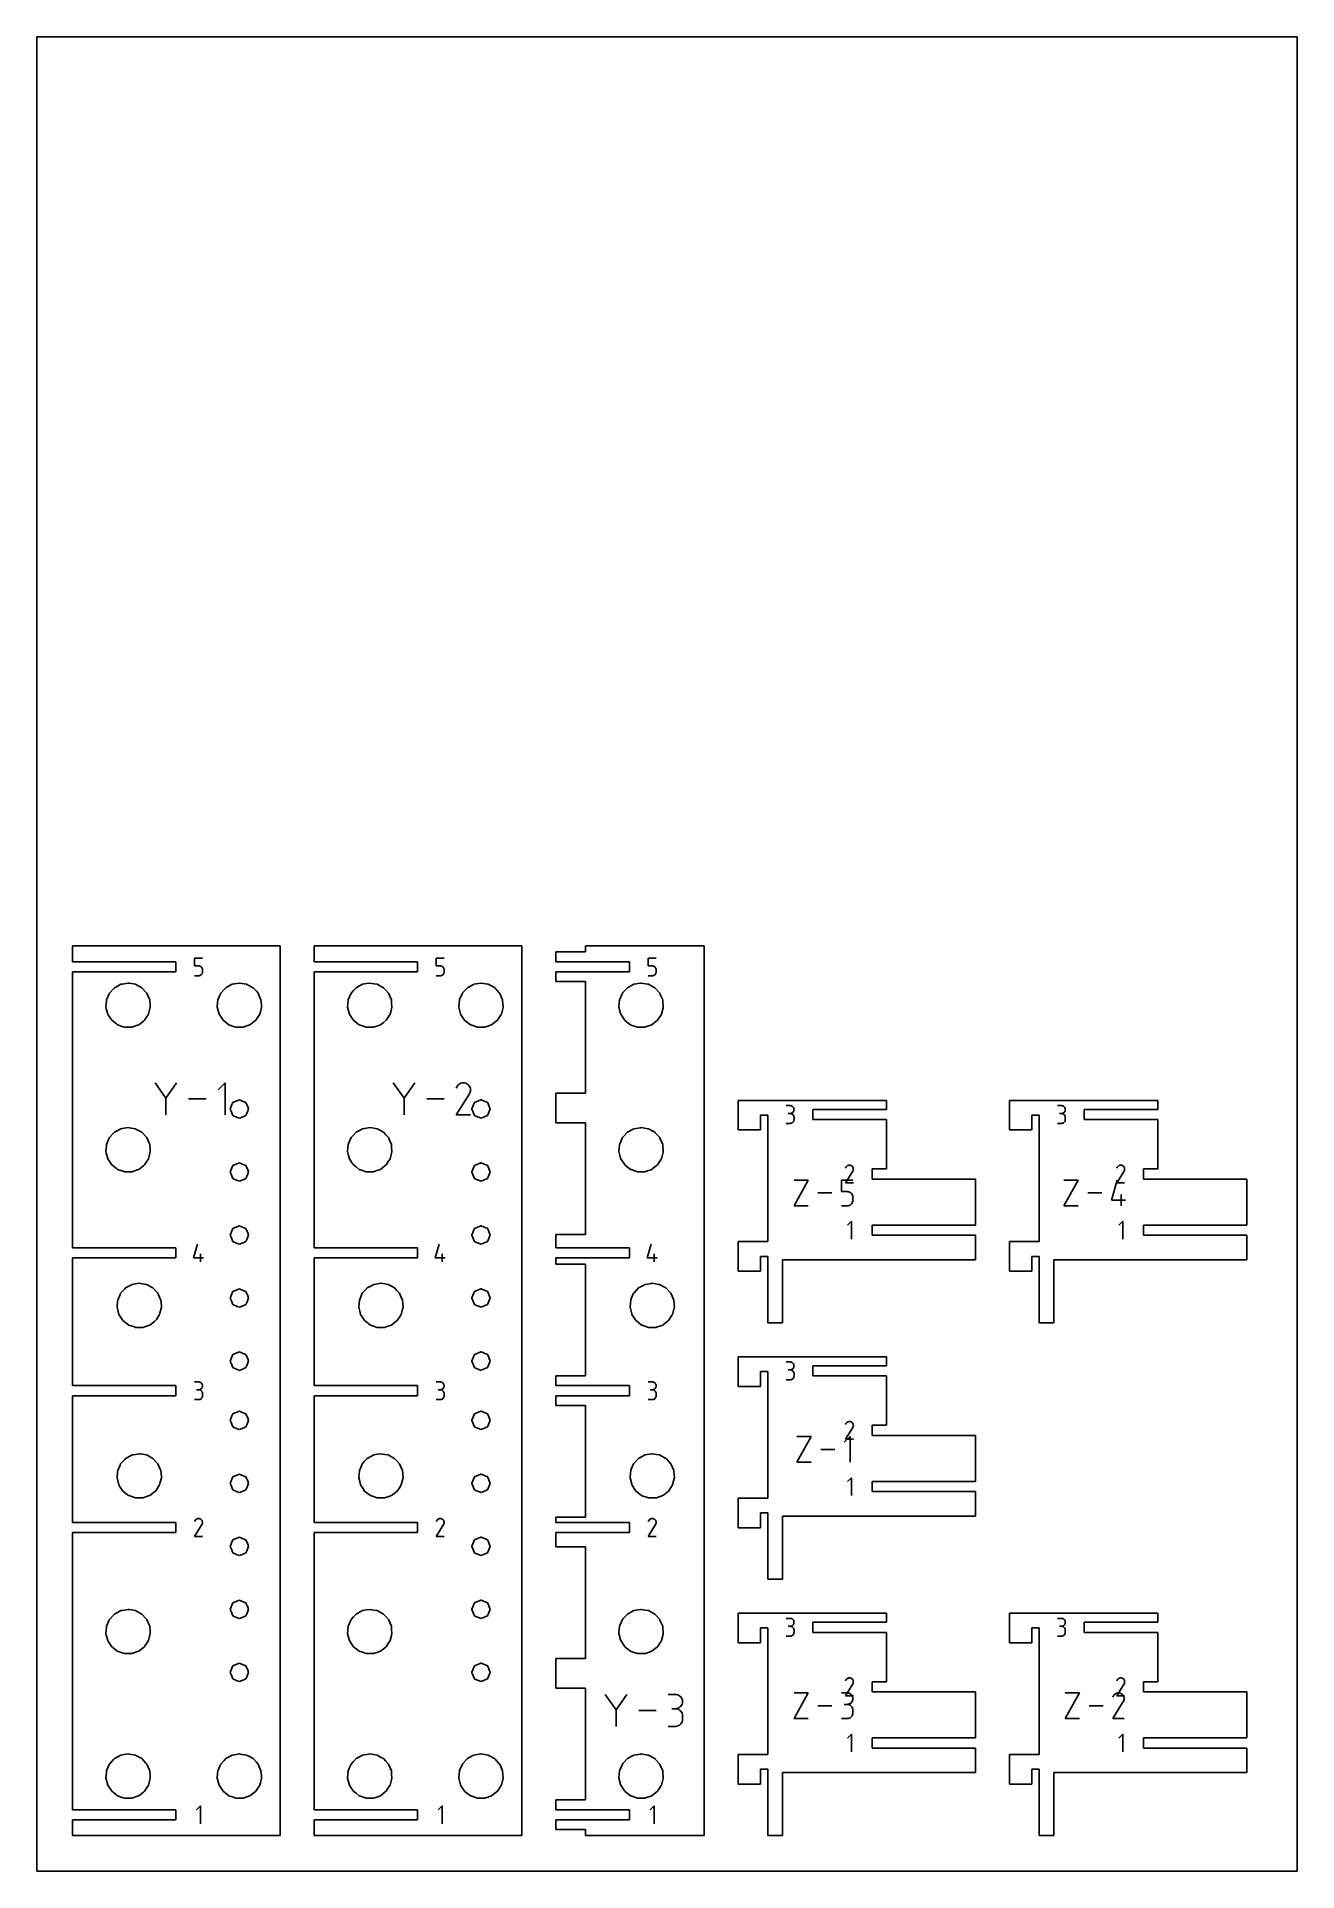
# Model space of a CAD drawing. Extents: x 0 to 340, y 0 to 495.
import ezdxf

# ---------------------------------------------------------------- set-up
doc = ezdxf.new("R2010")
doc.units = 0

msp = doc.modelspace()

# ---------------------------------------------------------------- linework, layer by layer
at = {"layer": 'annotation', "color": 1}
for p, q in [((42.600999, 244.281508), (42.600999, 246.419022)), ((42.600999, 246.419022), (44.732794, 246.419022)), ((43.666896, 244.281508), (42.600999, 244.281508)), ((43.858283, 244.2644), (43.666896, 244.281508)), ((44.038502, 244.21506), (43.858283, 244.2644)), ((44.204522, 244.136463), (44.038502, 244.21506)), ((44.353313, 244.031585), (44.204522, 244.136463)), ((44.481846, 243.903401), (44.353313, 244.031585)), ((44.587091, 243.754886), (44.481846, 243.903401)), ((44.666017, 243.589017), (44.587091, 243.754886)), ((44.715595, 243.408768), (44.666017, 243.589017)), ((44.715585, 242.494378), (44.732794, 242.686124)), ((44.732794, 243.217116), (44.715595, 243.408768)), ((44.732794, 242.686124), (44.732794, 243.217116)), ((44.732794, 243.217116), (44.732794, 243.217116)), ((107.775995, 244.281508), (107.775995, 246.419022)), ((107.775995, 246.419022), (109.90779, 246.419022)), ((108.841893, 244.281508), (107.775995, 244.281508)), ((109.03328, 244.2644), (108.841893, 244.281508)), ((109.213498, 244.21506), (109.03328, 244.2644)), ((109.379518, 244.136463), (109.213498, 244.21506)), ((109.52831, 244.031585), (109.379518, 244.136463)), ((109.656843, 243.903401), (109.52831, 244.031585)), ((109.762087, 243.754886), (109.656843, 243.903401)), ((109.841013, 243.589017), (109.762087, 243.754886)), ((109.890591, 243.408768), (109.841013, 243.589017)), ((109.890581, 242.494378), (109.90779, 242.686124)), ((109.90779, 243.217116), (109.890591, 243.408768)), ((109.90779, 242.686124), (109.90779, 243.217116)), ((109.90779, 243.217116), (109.90779, 243.217116)), ((164.950992, 244.281508), (164.950992, 246.419022)), ((164.950992, 246.419022), (167.082787, 246.419022)), ((166.016889, 244.281508), (164.950992, 244.281508)), ((166.208277, 244.2644), (166.016889, 244.281508)), ((166.388495, 244.21506), (166.208277, 244.2644)), ((166.554515, 244.136463), (166.388495, 244.21506)), ((166.703307, 244.031585), (166.554515, 244.136463)), ((166.831839, 243.903401), (166.703307, 244.031585)), ((166.937084, 243.754886), (166.831839, 243.903401)), ((167.01601, 243.589017), (166.937084, 243.754886)), ((167.065588, 243.408768), (167.01601, 243.589017)), ((167.065578, 242.494378), (167.082787, 242.686124)), ((167.082787, 243.217116), (167.065588, 243.408768)), ((167.082787, 242.686124), (167.082787, 243.217116)), ((167.082787, 243.217116), (167.082787, 243.217116)), ((42.600999, 241.619022), (43.666896, 241.619022)), ((43.666896, 241.619022), (43.858204, 241.636223)), ((43.666896, 241.619022), (43.666896, 241.619022)), ((43.858204, 241.636223), (44.038381, 241.685812)), ((44.038381, 241.685812), (44.204388, 241.76477)), ((44.204388, 241.76477), (44.353189, 241.870075)), ((44.353189, 241.870075), (44.481747, 241.998709)), ((44.481747, 241.998709), (44.587024, 242.147651)), ((44.587024, 242.147651), (44.665982, 242.31388)), ((44.665982, 242.31388), (44.715585, 242.494378)), ((107.775995, 241.619022), (108.841893, 241.619022)), ((108.841893, 241.619022), (109.033201, 241.636223)), ((108.841893, 241.619022), (108.841893, 241.619022)), ((109.033201, 241.636223), (109.213377, 241.685812)), ((109.213377, 241.685812), (109.379385, 241.76477)), ((109.379385, 241.76477), (109.528186, 241.870075)), ((109.528186, 241.870075), (109.656744, 241.998709)), ((109.656744, 241.998709), (109.76202, 242.147651)), ((109.76202, 242.147651), (109.840979, 242.31388)), ((109.840979, 242.31388), (109.890581, 242.494378)), ((164.950992, 241.619022), (166.016889, 241.619022)), ((166.016889, 241.619022), (166.208197, 241.636223)), ((166.016889, 241.619022), (166.016889, 241.619022)), ((166.208197, 241.636223), (166.388374, 241.685812)), ((166.388374, 241.685812), (166.554381, 241.76477)), ((166.554381, 241.76477), (166.703183, 241.870075)), ((166.703183, 241.870075), (166.83174, 241.998709)), ((166.83174, 241.998709), (166.937017, 242.147651)), ((166.937017, 242.147651), (167.015975, 242.31388)), ((167.015975, 242.31388), (167.065578, 242.494378)), ((34.85364, 208.577921), (31.971365, 212.746084)), ((37.735373, 212.746084), (34.85364, 208.577921)), ((34.85364, 208.913346), (34.85364, 204.104678)), ((45.701457, 208.425381), (40.976781, 208.425381)), ((50.862214, 212.745813), (48.94124, 210.824296)), ((50.862214, 204.104949), (50.862214, 212.745813)), ((99.069664, 208.577921), (96.187389, 212.746084)), ((101.951397, 212.746084), (99.069664, 208.577921)), ((99.069664, 208.913346), (99.069664, 204.104678)), ((109.917482, 208.425381), (105.192805, 208.425381)), ((113.157645, 204.104878), (116.703727, 209.813615)), ((113.41504, 211.784984), (113.163064, 211.301625)), ((113.615003, 212.068535), (113.41504, 211.784984)), ((113.854913, 212.305234), (113.615003, 212.068535)), ((114.127475, 212.493185), (113.854913, 212.305234)), ((114.425392, 212.630494), (114.127475, 212.493185)), ((114.741367, 212.715265), (114.425392, 212.630494)), ((115.068103, 212.745602), (114.741367, 212.715265)), ((115.398306, 212.71961), (115.068103, 212.745602)), ((115.724677, 212.635394), (115.398306, 212.71961)), ((116.03992, 212.491058), (115.724677, 212.635394)), ((116.321872, 212.290845), (116.03992, 212.491058)), ((116.03992, 212.491058), (116.03992, 212.491058)), ((116.557614, 212.050591), (116.321872, 212.290845)), ((116.74505, 211.777659), (116.557614, 212.050591)), ((116.703727, 209.813615), (116.707966, 209.81886)), ((116.703727, 209.813615), (116.703727, 209.813615)), ((116.707966, 209.81886), (116.712031, 209.82415)), ((116.712031, 209.82415), (116.715949, 209.82953)), ((116.715949, 209.82953), (116.719747, 209.835043)), ((116.719747, 209.835043), (116.723451, 209.840735)), ((116.723451, 209.840735), (116.727088, 209.846649)), ((116.727088, 209.846649), (116.730685, 209.852832)), ((116.730685, 209.852832), (116.734268, 209.859326)), ((116.734268, 209.859326), (116.737865, 209.866177)), ((116.737865, 209.866177), (116.884282, 210.180547)), ((116.737865, 209.866177), (116.737865, 209.866177)), ((116.882085, 211.479412), (116.74505, 211.777659)), ((116.966622, 211.163214), (116.882085, 211.479412)), ((116.884282, 210.180547), (116.969817, 210.506418)), ((116.996564, 210.836428), (116.966622, 211.163214)), ((116.969817, 210.506418), (116.996564, 210.836428)), ((116.99526, 204.104878), (113.157645, 204.104878)), ((203.191887, 206.594776), (202.125989, 206.594776)), ((203.191887, 204.462981), (202.658185, 204.462981)), ((202.658185, 204.462981), (203.191887, 204.462981)), ((203.383591, 206.577569), (203.191887, 206.594776)), ((203.191887, 204.462981), (203.383591, 204.480193)), ((203.383591, 204.445774), (203.191887, 204.462981)), ((203.191887, 204.462981), (203.191887, 204.462981)), ((203.563978, 206.527981), (203.383591, 206.577569)), ((203.383591, 204.480193), (203.563978, 204.52981)), ((203.563978, 204.396187), (203.383591, 204.445774)), ((203.730047, 206.449062), (203.563978, 206.527981)), ((203.563978, 204.52981), (203.730047, 204.608807)), ((203.730047, 204.317267), (203.563978, 204.396187)), ((203.878799, 206.343862), (203.730047, 206.449062)), ((203.730047, 204.608807), (203.878799, 204.71416)), ((203.878799, 204.212067), (203.730047, 204.317267)), ((204.007233, 206.21543), (203.878799, 206.343862)), ((203.878799, 204.71416), (204.007233, 204.842844)), ((204.007233, 204.083635), (203.878799, 204.212067)), ((204.112349, 206.066817), (204.007233, 206.21543)), ((204.007233, 204.842844), (204.112349, 204.991833)), ((204.112349, 203.935022), (204.007233, 204.083635)), ((204.191146, 205.901071), (204.112349, 206.066817)), ((204.112349, 204.991833), (204.191146, 205.158103)), ((204.191146, 203.769276), (204.112349, 203.935022)), ((204.240624, 205.721244), (204.191146, 205.901071)), ((204.191146, 205.158103), (204.240624, 205.338628)), ((204.240624, 203.589449), (204.191146, 203.769276)), ((204.257784, 205.530384), (204.240624, 205.721244)), ((204.240624, 205.338628), (204.257784, 205.530384)), ((204.257784, 203.398589), (204.240624, 203.589449)), ((204.257784, 205.530384), (204.257784, 205.530384)), ((204.257784, 202.864888), (204.257784, 203.398589)), ((204.257784, 203.398589), (204.257784, 203.398589)), ((276.366883, 206.594776), (275.300986, 206.594776)), ((276.366883, 204.462981), (275.833182, 204.462981)), ((275.833182, 204.462981), (276.366883, 204.462981)), ((276.558588, 206.577569), (276.366883, 206.594776)), ((276.366883, 204.462981), (276.558588, 204.480193)), ((276.558588, 204.445774), (276.366883, 204.462981)), ((276.366883, 204.462981), (276.366883, 204.462981)), ((276.738975, 206.527981), (276.558588, 206.577569)), ((276.558588, 204.480193), (276.738975, 204.52981)), ((276.738975, 204.396187), (276.558588, 204.445774)), ((276.905044, 206.449062), (276.738975, 206.527981)), ((276.738975, 204.52981), (276.905044, 204.608807)), ((276.905044, 204.317267), (276.738975, 204.396187)), ((277.053796, 206.343862), (276.905044, 206.449062)), ((276.905044, 204.608807), (277.053796, 204.71416)), ((277.053796, 204.212067), (276.905044, 204.317267)), ((277.18223, 206.21543), (277.053796, 206.343862)), ((277.053796, 204.71416), (277.18223, 204.842844)), ((277.18223, 204.083635), (277.053796, 204.212067)), ((277.287346, 206.066817), (277.18223, 206.21543)), ((277.18223, 204.842844), (277.287346, 204.991833)), ((277.287346, 203.935022), (277.18223, 204.083635)), ((277.366143, 205.901071), (277.287346, 206.066817)), ((277.287346, 204.991833), (277.366143, 205.158103)), ((277.366143, 203.769276), (277.287346, 203.935022)), ((277.415621, 205.721244), (277.366143, 205.901071)), ((277.366143, 205.158103), (277.415621, 205.338628)), ((277.415621, 203.589449), (277.366143, 203.769276)), ((277.432781, 205.530384), (277.415621, 205.721244)), ((277.415621, 205.338628), (277.432781, 205.530384)), ((277.432781, 203.398589), (277.415621, 203.589449)), ((277.432781, 205.530384), (277.432781, 205.530384)), ((277.432781, 202.864888), (277.432781, 203.398589)), ((277.432781, 203.398589), (277.432781, 203.398589)), ((202.125989, 201.800496), (203.191887, 201.800496)), ((203.191887, 201.800496), (203.383591, 201.817693)), ((203.191887, 201.800496), (203.191887, 201.800496)), ((203.383591, 201.817693), (203.563978, 201.867256)), ((203.563978, 201.867256), (203.730047, 201.946143)), ((203.730047, 201.946143), (203.878799, 202.051311)), ((203.878799, 202.051311), (204.007233, 202.179718)), ((204.007233, 202.179718), (204.112349, 202.328321)), ((204.112349, 202.328321), (204.191146, 202.494079)), ((204.191146, 202.494079), (204.240624, 202.673949)), ((204.240624, 202.673949), (204.257784, 202.864888)), ((275.300986, 201.800496), (276.366883, 201.800496)), ((276.366883, 201.800496), (276.558588, 201.817693)), ((276.366883, 201.800496), (276.366883, 201.800496)), ((276.558588, 201.817693), (276.738975, 201.867256)), ((276.738975, 201.867256), (276.905044, 201.946143)), ((276.905044, 201.946143), (277.053796, 202.051311)), ((277.053796, 202.051311), (277.18223, 202.179718)), ((277.18223, 202.179718), (277.287346, 202.328321)), ((277.287346, 202.328321), (277.366143, 202.494079)), ((277.366143, 202.494079), (277.415621, 202.673949)), ((277.415621, 202.673949), (277.432781, 202.864888)), ((218.12599, 185.737181), (220.095838, 188.908384)), ((218.268972, 190.00348), (218.129, 189.734974)), ((218.380052, 190.160992), (218.268972, 190.00348)), ((218.513322, 190.292479), (218.380052, 190.160992)), ((218.66473, 190.396886), (218.513322, 190.292479)), ((218.830223, 190.473161), (218.66473, 190.396886)), ((219.005747, 190.520251), (218.830223, 190.473161)), ((219.187249, 190.537103), (219.005747, 190.520251)), ((219.370676, 190.522665), (219.187249, 190.537103)), ((219.551976, 190.475883), (219.370676, 190.522665)), ((219.727093, 190.395704), (219.551976, 190.475883)), ((219.883717, 190.284486), (219.727093, 190.395704)), ((219.727093, 190.395704), (219.727093, 190.395704)), ((220.014672, 190.151025), (219.883717, 190.284486)), ((220.118793, 189.999411), (220.014672, 190.151025)), ((220.095838, 188.908384), (220.098193, 188.911298)), ((220.095838, 188.908384), (220.095838, 188.908384)), ((220.098193, 188.911298), (220.100451, 188.914237)), ((220.100451, 188.914237), (220.102627, 188.917225)), ((220.102627, 188.917225), (220.104737, 188.920288)), ((220.104737, 188.920288), (220.106795, 188.923449)), ((220.106795, 188.923449), (220.108815, 188.926735)), ((220.108815, 188.926735), (220.110813, 188.930169)), ((220.110813, 188.930169), (220.112804, 188.933777)), ((220.112804, 188.933777), (220.114802, 188.937583)), ((220.114802, 188.937583), (220.196136, 189.112215)), ((220.114802, 188.937583), (220.114802, 188.937583)), ((220.194916, 189.833735), (220.118793, 189.999411)), ((220.241876, 189.658087), (220.194916, 189.833735)), ((220.196136, 189.112215), (220.243651, 189.293237)), ((220.258509, 189.476557), (220.241876, 189.658087)), ((220.243651, 189.293237), (220.258509, 189.476557)), ((291.300986, 185.737181), (293.270835, 188.908384)), ((291.443969, 190.00348), (291.303996, 189.734974)), ((291.555048, 190.160992), (291.443969, 190.00348)), ((291.688319, 190.292479), (291.555048, 190.160992)), ((291.839727, 190.396886), (291.688319, 190.292479)), ((292.005219, 190.473161), (291.839727, 190.396886)), ((292.180744, 190.520251), (292.005219, 190.473161)), ((292.362246, 190.537103), (292.180744, 190.520251)), ((292.545673, 190.522665), (292.362246, 190.537103)), ((292.726972, 190.475883), (292.545673, 190.522665)), ((292.90209, 190.395704), (292.726972, 190.475883)), ((293.058714, 190.284486), (292.90209, 190.395704)), ((292.90209, 190.395704), (292.90209, 190.395704)), ((293.189669, 190.151025), (293.058714, 190.284486)), ((293.29379, 189.999411), (293.189669, 190.151025)), ((293.270835, 188.908384), (293.273189, 188.911298)), ((293.270835, 188.908384), (293.270835, 188.908384)), ((293.273189, 188.911298), (293.275448, 188.914237)), ((293.275448, 188.914237), (293.277624, 188.917225)), ((293.277624, 188.917225), (293.279734, 188.920288)), ((293.279734, 188.920288), (293.281791, 188.923449)), ((293.281791, 188.923449), (293.283812, 188.926735)), ((293.283812, 188.926735), (293.28581, 188.930169)), ((293.28581, 188.930169), (293.2878, 188.933777)), ((293.2878, 188.933777), (293.289799, 188.937583)), ((293.289799, 188.937583), (293.371133, 189.112215)), ((293.289799, 188.937583), (293.289799, 188.937583)), ((293.369913, 189.833735), (293.29379, 189.999411)), ((293.416873, 189.658087), (293.369913, 189.833735)), ((293.371133, 189.112215), (293.418647, 189.293237)), ((293.433506, 189.476557), (293.416873, 189.658087)), ((293.418647, 189.293237), (293.433506, 189.476557)), ((204.254414, 179.561659), (208.092679, 186.47435)), ((208.092679, 186.47435), (204.254414, 186.47435)), ((217.056938, 183.396022), (217.056938, 186.47435)), ((217.056938, 186.47435), (220.12703, 186.47435)), ((218.591984, 183.396022), (217.056938, 183.396022)), ((220.257784, 185.737181), (218.12599, 185.737181)), ((218.867609, 183.371384), (218.591984, 183.396022)), ((219.127149, 183.300327), (218.867609, 183.371384)), ((219.366242, 183.187136), (219.127149, 183.300327)), ((219.580523, 183.036096), (219.366242, 183.187136)), ((277.045325, 179.561659), (280.883589, 186.47435)), ((280.883589, 186.47435), (277.045325, 186.47435)), ((289.847848, 181.098438), (291.380727, 186.47435)), ((293.432781, 185.737181), (291.300986, 185.737181)), ((208.092679, 179.561659), (204.254414, 179.561659)), ((214.465329, 183.018004), (210.685588, 183.018004)), ((217.056938, 179.561659), (218.591984, 179.561659)), ((218.591984, 179.561659), (218.867495, 179.58643)), ((218.591984, 179.561659), (218.591984, 179.561659)), ((218.867495, 179.58643), (219.126975, 179.657846)), ((219.126975, 179.657846), (219.366049, 179.771556)), ((219.366049, 179.771556), (219.580345, 179.923211)), ((219.580345, 179.923211), (219.765486, 180.108462)), ((219.765629, 182.851493), (219.580523, 183.036096)), ((219.765486, 180.108462), (219.9171, 180.32296)), ((219.917196, 182.63761), (219.765629, 182.851493)), ((219.9171, 180.32296), (220.030811, 180.562355)), ((220.030861, 182.398735), (219.917196, 182.63761)), ((220.030811, 180.562355), (220.102246, 180.822297)), ((220.10226, 182.139151), (220.030861, 182.398735)), ((220.102246, 180.822297), (220.12703, 181.098438)), ((220.12703, 181.863143), (220.10226, 182.139151)), ((220.12703, 181.098438), (220.12703, 181.863143)), ((220.12703, 181.863143), (220.12703, 181.863143)), ((280.883589, 179.561659), (277.045325, 179.561659)), ((287.25624, 183.018004), (283.476499, 183.018004)), ((293.686113, 181.098438), (289.847848, 181.098438)), ((292.535587, 179.561659), (292.535587, 182.63175)), ((219.725588, 175.382315), (218.658487, 174.314912)), ((219.725588, 170.582315), (219.725588, 175.382315)), ((292.900585, 175.382315), (291.833483, 174.314912)), ((292.900585, 170.582315), (292.900585, 175.382315)), ((42.334299, 165.517644), (43.398691, 169.250543)), ((107.509295, 165.517644), (108.573687, 169.250543)), ((164.684292, 165.517644), (165.748684, 169.250543)), ((44.999494, 165.517644), (42.334299, 165.517644)), ((44.200597, 164.450543), (44.200597, 166.582338)), ((110.17449, 165.517644), (107.509295, 165.517644)), ((109.375594, 164.450543), (109.375594, 166.582338)), ((167.349487, 165.517644), (164.684292, 165.517644)), ((166.550591, 164.450543), (166.550591, 166.582338)), ((203.191887, 137.419775), (202.125989, 137.419775)), ((203.191887, 135.28798), (202.658185, 135.28798)), ((202.658185, 135.28798), (203.191887, 135.28798)), ((203.383591, 137.402568), (203.191887, 137.419775)), ((203.191887, 135.28798), (203.383591, 135.305191)), ((203.383591, 135.270773), (203.191887, 135.28798)), ((203.191887, 135.28798), (203.191887, 135.28798)), ((203.563978, 137.35298), (203.383591, 137.402568)), ((203.383591, 135.305191), (203.563978, 135.354808)), ((203.563978, 135.221185), (203.383591, 135.270773)), ((203.730047, 137.274061), (203.563978, 137.35298)), ((203.563978, 135.354808), (203.730047, 135.433805)), ((203.730047, 135.142266), (203.563978, 135.221185)), ((203.878799, 137.16886), (203.730047, 137.274061)), ((203.730047, 135.433805), (203.878799, 135.539158)), ((203.878799, 135.037065), (203.730047, 135.142266)), ((204.007233, 137.040428), (203.878799, 137.16886)), ((203.878799, 135.539158), (204.007233, 135.667842)), ((204.007233, 134.908634), (203.878799, 135.037065)), ((204.112349, 136.891815), (204.007233, 137.040428)), ((204.007233, 135.667842), (204.112349, 135.816831)), ((204.112349, 134.76002), (204.007233, 134.908634)), ((204.191146, 136.72607), (204.112349, 136.891815)), ((204.112349, 135.816831), (204.191146, 135.983101)), ((204.191146, 134.594275), (204.112349, 134.76002)), ((204.240624, 136.546242), (204.191146, 136.72607)), ((204.191146, 135.983101), (204.240624, 136.163626)), ((204.240624, 134.414447), (204.191146, 134.594275)), ((204.257784, 136.355382), (204.240624, 136.546242)), ((204.240624, 136.163626), (204.257784, 136.355382)), ((204.257784, 134.223587), (204.240624, 134.414447)), ((204.240624, 133.498947), (204.257784, 133.689886)), ((204.257784, 136.355382), (204.257784, 136.355382)), ((204.257784, 133.689886), (204.257784, 134.223587)), ((204.257784, 134.223587), (204.257784, 134.223587)), ((43.666896, 132.061935), (42.600999, 132.061935)), ((43.666896, 129.93014), (43.133195, 129.93014)), ((43.133195, 129.93014), (43.666896, 129.93014)), ((43.8586, 132.044728), (43.666896, 132.061935)), ((43.666896, 129.93014), (43.8586, 129.947351)), ((43.8586, 129.912933), (43.666896, 129.93014)), ((43.666896, 129.93014), (43.666896, 129.93014)), ((44.038987, 131.99514), (43.8586, 132.044728)), ((43.8586, 129.947351), (44.038987, 129.996968)), ((44.038987, 129.863345), (43.8586, 129.912933)), ((44.205057, 131.916221), (44.038987, 131.99514)), ((44.038987, 129.996968), (44.205057, 130.075965)), ((44.205057, 129.784426), (44.038987, 129.863345)), ((44.353809, 131.81102), (44.205057, 131.916221)), ((44.205057, 130.075965), (44.353809, 130.181319)), ((44.353809, 129.679226), (44.205057, 129.784426)), ((44.482243, 131.682589), (44.353809, 131.81102)), ((44.353809, 130.181319), (44.482243, 130.310002)), ((44.482243, 129.550794), (44.353809, 129.679226)), ((44.587358, 131.533975), (44.482243, 131.682589)), ((44.482243, 130.310002), (44.587358, 130.458991)), ((44.587358, 129.40218), (44.482243, 129.550794)), ((44.666155, 131.36823), (44.587358, 131.533975)), ((44.587358, 130.458991), (44.666155, 130.625261)), ((44.666155, 129.236435), (44.587358, 129.40218)), ((44.715634, 131.188402), (44.666155, 131.36823)), ((44.666155, 130.625261), (44.715634, 130.805787)), ((44.715634, 129.056607), (44.666155, 129.236435)), ((44.732794, 130.997542), (44.715634, 131.188402)), ((44.715634, 130.805787), (44.732794, 130.997542)), ((44.732794, 128.865748), (44.715634, 129.056607)), ((44.732794, 130.997542), (44.732794, 130.997542)), ((44.732794, 128.332046), (44.732794, 128.865748)), ((44.732794, 128.865748), (44.732794, 128.865748)), ((108.841893, 132.061935), (107.775995, 132.061935)), ((108.841893, 129.93014), (108.308191, 129.93014)), ((108.308191, 129.93014), (108.841893, 129.93014)), ((109.033597, 132.044728), (108.841893, 132.061935)), ((108.841893, 129.93014), (109.033597, 129.947351)), ((109.033597, 129.912933), (108.841893, 129.93014)), ((108.841893, 129.93014), (108.841893, 129.93014)), ((109.213984, 131.99514), (109.033597, 132.044728)), ((109.033597, 129.947351), (109.213984, 129.996968)), ((109.213984, 129.863345), (109.033597, 129.912933)), ((109.380053, 131.916221), (109.213984, 131.99514)), ((109.213984, 129.996968), (109.380053, 130.075965)), ((109.380053, 129.784426), (109.213984, 129.863345)), ((109.528805, 131.81102), (109.380053, 131.916221)), ((109.380053, 130.075965), (109.528805, 130.181319)), ((109.528805, 129.679226), (109.380053, 129.784426)), ((109.657239, 131.682589), (109.528805, 131.81102)), ((109.528805, 130.181319), (109.657239, 130.310002)), ((109.657239, 129.550794), (109.528805, 129.679226)), ((109.762355, 131.533975), (109.657239, 131.682589)), ((109.657239, 130.310002), (109.762355, 130.458991)), ((109.762355, 129.40218), (109.657239, 129.550794)), ((109.841152, 131.36823), (109.762355, 131.533975)), ((109.762355, 130.458991), (109.841152, 130.625261)), ((109.841152, 129.236435), (109.762355, 129.40218)), ((109.89063, 131.188402), (109.841152, 131.36823)), ((109.841152, 130.625261), (109.89063, 130.805787)), ((109.89063, 129.056607), (109.841152, 129.236435)), ((109.90779, 130.997542), (109.89063, 131.188402)), ((109.89063, 130.805787), (109.90779, 130.997542)), ((109.90779, 128.865748), (109.89063, 129.056607)), ((109.90779, 130.997542), (109.90779, 130.997542)), ((109.90779, 128.332046), (109.90779, 128.865748)), ((109.90779, 128.865748), (109.90779, 128.865748)), ((166.016889, 132.061935), (164.950992, 132.061935)), ((166.016889, 129.93014), (165.483188, 129.93014)), ((165.483188, 129.93014), (166.016889, 129.93014)), ((166.208594, 132.044728), (166.016889, 132.061935)), ((166.016889, 129.93014), (166.208594, 129.947351)), ((166.208594, 129.912933), (166.016889, 129.93014)), ((166.016889, 129.93014), (166.016889, 129.93014)), ((166.388981, 131.99514), (166.208594, 132.044728)), ((166.208594, 129.947351), (166.388981, 129.996968)), ((166.388981, 129.863345), (166.208594, 129.912933)), ((166.55505, 131.916221), (166.388981, 131.99514)), ((166.388981, 129.996968), (166.55505, 130.075965)), ((166.55505, 129.784426), (166.388981, 129.863345)), ((166.703802, 131.81102), (166.55505, 131.916221)), ((166.55505, 130.075965), (166.703802, 130.181319)), ((166.703802, 129.679226), (166.55505, 129.784426)), ((166.832236, 131.682589), (166.703802, 131.81102)), ((166.703802, 130.181319), (166.832236, 130.310002)), ((166.832236, 129.550794), (166.703802, 129.679226)), ((166.937352, 131.533975), (166.832236, 131.682589)), ((166.832236, 130.310002), (166.937352, 130.458991)), ((166.937352, 129.40218), (166.832236, 129.550794)), ((167.016149, 131.36823), (166.937352, 131.533975)), ((166.937352, 130.458991), (167.016149, 130.625261)), ((167.016149, 129.236435), (166.937352, 129.40218)), ((167.065627, 131.188402), (167.016149, 131.36823)), ((167.016149, 130.625261), (167.065627, 130.805787)), ((167.065627, 129.056607), (167.016149, 129.236435)), ((167.082787, 130.997542), (167.065627, 131.188402)), ((167.065627, 130.805787), (167.082787, 130.997542)), ((167.082787, 128.865748), (167.065627, 129.056607)), ((167.082787, 130.997542), (167.082787, 130.997542)), ((167.082787, 128.332046), (167.082787, 128.865748)), ((167.082787, 128.865748), (167.082787, 128.865748)), ((202.125989, 132.625494), (203.191887, 132.625494)), ((203.191887, 132.625494), (203.383591, 132.642691)), ((203.191887, 132.625494), (203.191887, 132.625494)), ((203.383591, 132.642691), (203.563978, 132.692254)), ((203.563978, 132.692254), (203.730047, 132.771141)), ((203.730047, 132.771141), (203.878799, 132.876309)), ((203.878799, 132.876309), (204.007233, 133.004716)), ((204.007233, 133.004716), (204.112349, 133.15332)), ((204.112349, 133.15332), (204.191146, 133.319078)), ((204.191146, 133.319078), (204.240624, 133.498947)), ((42.600999, 127.267654), (43.666896, 127.267654)), ((43.666896, 127.267654), (43.8586, 127.284851)), ((43.666896, 127.267654), (43.666896, 127.267654)), ((43.8586, 127.284851), (44.038987, 127.334414)), ((44.038987, 127.334414), (44.205057, 127.413301)), ((44.205057, 127.413301), (44.353809, 127.518469)), ((44.353809, 127.518469), (44.482243, 127.646876)), ((44.482243, 127.646876), (44.587358, 127.79548)), ((44.587358, 127.79548), (44.666155, 127.961238)), ((44.666155, 127.961238), (44.715634, 128.141107)), ((44.715634, 128.141107), (44.732794, 128.332046)), ((107.775995, 127.267654), (108.841893, 127.267654)), ((108.841893, 127.267654), (109.033597, 127.284851)), ((108.841893, 127.267654), (108.841893, 127.267654)), ((109.033597, 127.284851), (109.213984, 127.334414)), ((109.213984, 127.334414), (109.380053, 127.413301)), ((109.380053, 127.413301), (109.528805, 127.518469)), ((109.528805, 127.518469), (109.657239, 127.646876)), ((109.657239, 127.646876), (109.762355, 127.79548)), ((109.762355, 127.79548), (109.841152, 127.961238)), ((109.841152, 127.961238), (109.89063, 128.141107)), ((109.89063, 128.141107), (109.90779, 128.332046)), ((164.950992, 127.267654), (166.016889, 127.267654)), ((166.016889, 127.267654), (166.208594, 127.284851)), ((166.016889, 127.267654), (166.016889, 127.267654)), ((166.208594, 127.284851), (166.388981, 127.334414)), ((166.388981, 127.334414), (166.55505, 127.413301)), ((166.55505, 127.413301), (166.703802, 127.518469)), ((166.703802, 127.518469), (166.832236, 127.646876)), ((166.832236, 127.646876), (166.937352, 127.79548)), ((166.937352, 127.79548), (167.016149, 127.961238)), ((167.016149, 127.961238), (167.065627, 128.141107)), ((167.065627, 128.141107), (167.082787, 128.332046)), ((218.12599, 116.56218), (220.095838, 119.733382)), ((218.268972, 120.828478), (218.129, 120.559972)), ((218.380051, 120.985991), (218.268972, 120.828478)), ((218.513322, 121.117477), (218.380051, 120.985991)), ((218.66473, 121.221884), (218.513322, 121.117477)), ((218.830223, 121.298159), (218.66473, 121.221884)), ((219.005747, 121.345249), (218.830223, 121.298159)), ((219.187249, 121.362102), (219.005747, 121.345249)), ((219.370676, 121.347663), (219.187249, 121.362102)), ((219.551975, 121.300881), (219.370676, 121.347663)), ((219.727093, 121.220702), (219.551975, 121.300881)), ((219.883717, 121.109484), (219.727093, 121.220702)), ((219.727093, 121.220702), (219.727093, 121.220702)), ((220.014672, 120.976023), (219.883717, 121.109484)), ((220.118793, 120.824409), (220.014672, 120.976023)), ((220.095838, 119.733382), (220.098193, 119.736296)), ((220.095838, 119.733382), (220.095838, 119.733382)), ((220.098193, 119.736296), (220.100451, 119.739235)), ((220.100451, 119.739235), (220.102627, 119.742223)), ((220.102627, 119.742223), (220.104737, 119.745286)), ((220.104737, 119.745286), (220.106794, 119.748448)), ((220.106794, 119.748448), (220.108815, 119.751733)), ((220.108815, 119.751733), (220.110813, 119.755168)), ((220.110813, 119.755168), (220.112804, 119.758775)), ((220.112804, 119.758775), (220.114802, 119.762581)), ((220.114802, 119.762581), (220.196136, 119.937213)), ((220.114802, 119.762581), (220.114802, 119.762581)), ((220.194916, 120.658733), (220.118793, 120.824409)), ((220.241876, 120.483085), (220.194916, 120.658733)), ((220.196136, 119.937213), (220.243651, 120.118235)), ((220.258509, 120.301556), (220.241876, 120.483085)), ((220.243651, 120.118235), (220.258509, 120.301556)), ((205.02107, 110.386657), (208.859335, 117.299348)), ((208.859335, 117.299348), (205.02107, 117.299348)), ((219.36059, 117.299348), (217.823811, 115.762135)), ((220.257784, 116.56218), (218.12599, 116.56218)), ((219.36059, 110.386657), (219.36059, 117.299348)), ((208.859335, 110.386657), (205.02107, 110.386657)), ((215.231985, 113.843002), (211.452244, 113.843002)), ((219.725588, 106.207313), (218.658487, 105.13991)), ((219.725588, 101.407313), (219.725588, 106.207313)), ((42.743981, 94.6441), (42.604009, 94.375593)), ((42.855061, 94.801612), (42.743981, 94.6441)), ((42.988331, 94.933098), (42.855061, 94.801612)), ((43.139739, 95.037505), (42.988331, 94.933098)), ((43.305232, 95.11378), (43.139739, 95.037505)), ((43.480756, 95.16087), (43.305232, 95.11378)), ((43.662258, 95.177723), (43.480756, 95.16087)), ((43.845686, 95.163284), (43.662258, 95.177723)), ((44.026985, 95.116502), (43.845686, 95.163284)), ((44.202103, 95.036323), (44.026985, 95.116502)), ((44.358727, 94.925105), (44.202103, 95.036323)), ((44.202103, 95.036323), (44.202103, 95.036323)), ((44.489681, 94.791644), (44.358727, 94.925105)), ((44.593802, 94.64003), (44.489681, 94.791644)), ((44.669925, 94.474354), (44.593802, 94.64003)), ((44.716885, 94.298706), (44.669925, 94.474354)), ((44.733518, 94.117177), (44.716885, 94.298706)), ((44.71866, 93.933856), (44.733518, 94.117177)), ((107.918978, 94.6441), (107.779005, 94.375593)), ((108.030057, 94.801612), (107.918978, 94.6441)), ((108.163328, 94.933098), (108.030057, 94.801612)), ((108.314736, 95.037505), (108.163328, 94.933098)), ((108.480228, 95.11378), (108.314736, 95.037505)), ((108.655752, 95.16087), (108.480228, 95.11378)), ((108.837255, 95.177723), (108.655752, 95.16087)), ((109.020682, 95.163284), (108.837255, 95.177723)), ((109.201981, 95.116502), (109.020682, 95.163284)), ((109.377099, 95.036323), (109.201981, 95.116502)), ((109.533723, 94.925105), (109.377099, 95.036323)), ((109.377099, 95.036323), (109.377099, 95.036323)), ((109.664678, 94.791644), (109.533723, 94.925105)), ((109.768799, 94.64003), (109.664678, 94.791644)), ((109.844921, 94.474354), (109.768799, 94.64003)), ((109.891882, 94.298706), (109.844921, 94.474354)), ((109.908515, 94.117177), (109.891882, 94.298706)), ((109.893656, 93.933856), (109.908515, 94.117177)), ((165.093975, 94.6441), (164.954002, 94.375593)), ((165.205054, 94.801612), (165.093975, 94.6441)), ((165.338324, 94.933098), (165.205054, 94.801612)), ((165.489733, 95.037505), (165.338324, 94.933098)), ((165.655225, 95.11378), (165.489733, 95.037505)), ((165.830749, 95.16087), (165.655225, 95.11378)), ((166.012252, 95.177723), (165.830749, 95.16087)), ((166.195679, 95.163284), (166.012252, 95.177723)), ((166.376978, 95.116502), (166.195679, 95.163284)), ((166.552096, 95.036323), (166.376978, 95.116502)), ((166.70872, 94.925105), (166.552096, 95.036323)), ((166.552096, 95.036323), (166.552096, 95.036323)), ((166.839675, 94.791644), (166.70872, 94.925105)), ((166.943796, 94.64003), (166.839675, 94.791644)), ((167.019918, 94.474354), (166.943796, 94.64003)), ((167.066878, 94.298706), (167.019918, 94.474354)), ((167.083512, 94.117177), (167.066878, 94.298706)), ((167.068653, 93.933856), (167.083512, 94.117177)), ((42.600999, 90.377801), (44.570847, 93.549004)), ((44.732794, 90.377801), (42.600999, 90.377801)), ((44.570847, 93.549004), (44.573202, 93.551918)), ((44.570847, 93.549004), (44.570847, 93.549004)), ((44.573202, 93.551918), (44.57546, 93.554856)), ((44.57546, 93.554856), (44.577637, 93.557845)), ((44.577637, 93.557845), (44.579746, 93.560907)), ((44.579746, 93.560907), (44.581804, 93.564069)), ((44.581804, 93.564069), (44.583824, 93.567355)), ((44.583824, 93.567355), (44.585822, 93.570789)), ((44.585822, 93.570789), (44.587813, 93.574396)), ((44.587813, 93.574396), (44.589811, 93.578202)), ((44.589811, 93.578202), (44.671146, 93.752834)), ((44.589811, 93.578202), (44.589811, 93.578202)), ((44.671146, 93.752834), (44.71866, 93.933856)), ((107.775995, 90.377801), (109.745843, 93.549004)), ((109.90779, 90.377801), (107.775995, 90.377801)), ((109.745843, 93.549004), (109.748198, 93.551918)), ((109.745843, 93.549004), (109.745843, 93.549004)), ((109.748198, 93.551918), (109.750457, 93.554856)), ((109.750457, 93.554856), (109.752633, 93.557845)), ((109.752633, 93.557845), (109.754743, 93.560907)), ((109.754743, 93.560907), (109.7568, 93.564069)), ((109.7568, 93.564069), (109.758821, 93.567355)), ((109.758821, 93.567355), (109.760819, 93.570789)), ((109.760819, 93.570789), (109.762809, 93.574396)), ((109.762809, 93.574396), (109.764807, 93.578202)), ((109.764807, 93.578202), (109.846142, 93.752834)), ((109.764807, 93.578202), (109.764807, 93.578202)), ((109.846142, 93.752834), (109.893656, 93.933856)), ((164.950992, 90.377801), (166.92084, 93.549004)), ((167.082787, 90.377801), (164.950992, 90.377801)), ((166.92084, 93.549004), (166.923195, 93.551918)), ((166.92084, 93.549004), (166.92084, 93.549004)), ((166.923195, 93.551918), (166.925453, 93.554856)), ((166.925453, 93.554856), (166.92763, 93.557845)), ((166.92763, 93.557845), (166.929739, 93.560907)), ((166.929739, 93.560907), (166.931797, 93.564069)), ((166.931797, 93.564069), (166.933817, 93.567355)), ((166.933817, 93.567355), (166.935816, 93.570789)), ((166.935816, 93.570789), (166.937806, 93.574396)), ((166.937806, 93.574396), (166.939804, 93.578202)), ((166.939804, 93.578202), (167.021139, 93.752834)), ((166.939804, 93.578202), (166.939804, 93.578202)), ((167.021139, 93.752834), (167.068653, 93.933856)), ((203.191887, 68.244773), (202.125989, 68.244773)), ((203.191887, 66.112978), (202.658185, 66.112978)), ((202.658185, 66.112978), (203.191887, 66.112978)), ((203.383591, 68.227566), (203.191887, 68.244773)), ((203.191887, 66.112978), (203.383591, 66.130189)), ((203.383591, 66.095771), (203.191887, 66.112978)), ((203.191887, 66.112978), (203.191887, 66.112978)), ((203.563978, 68.177978), (203.383591, 68.227566)), ((203.383591, 66.130189), (203.563978, 66.179806)), ((203.563978, 66.046183), (203.383591, 66.095771)), ((203.730047, 68.099059), (203.563978, 68.177978)), ((203.563978, 66.179806), (203.730047, 66.258804)), ((203.730047, 65.967264), (203.563978, 66.046183)), ((203.878799, 67.993858), (203.730047, 68.099059)), ((203.730047, 66.258804), (203.878799, 66.364157)), ((203.878799, 65.862064), (203.730047, 65.967264)), ((204.007233, 67.865427), (203.878799, 67.993858)), ((203.878799, 66.364157), (204.007233, 66.49284)), ((204.007233, 65.733632), (203.878799, 65.862064)), ((204.112349, 67.716813), (204.007233, 67.865427)), ((204.007233, 66.49284), (204.112349, 66.64183)), ((204.112349, 65.585018), (204.007233, 65.733632)), ((204.191146, 67.551068), (204.112349, 67.716813)), ((204.112349, 66.64183), (204.191146, 66.808099)), ((204.191146, 65.419273), (204.112349, 65.585018)), ((204.240624, 67.37124), (204.191146, 67.551068)), ((204.191146, 66.808099), (204.240624, 66.988625)), ((204.240624, 65.239445), (204.191146, 65.419273)), ((204.257784, 67.18038), (204.240624, 67.37124)), ((204.240624, 66.988625), (204.257784, 67.18038)), ((204.257784, 65.048586), (204.240624, 65.239445)), ((204.240624, 64.323945), (204.257784, 64.514884)), ((204.257784, 67.18038), (204.257784, 67.18038)), ((204.257784, 64.514884), (204.257784, 65.048586)), ((204.257784, 65.048586), (204.257784, 65.048586)), ((276.366883, 68.244773), (275.300986, 68.244773)), ((276.366883, 66.112978), (275.833182, 66.112978)), ((275.833182, 66.112978), (276.366883, 66.112978)), ((276.558588, 68.227566), (276.366883, 68.244773)), ((276.366883, 66.112978), (276.558588, 66.130189)), ((276.558588, 66.095771), (276.366883, 66.112978)), ((276.366883, 66.112978), (276.366883, 66.112978)), ((276.738975, 68.177978), (276.558588, 68.227566)), ((276.558588, 66.130189), (276.738975, 66.179806)), ((276.738975, 66.046183), (276.558588, 66.095771)), ((276.905044, 68.099059), (276.738975, 68.177978)), ((276.738975, 66.179806), (276.905044, 66.258803)), ((276.905044, 65.967264), (276.738975, 66.046183)), ((277.053796, 67.993858), (276.905044, 68.099059)), ((276.905044, 66.258803), (277.053796, 66.364157)), ((277.053796, 65.862064), (276.905044, 65.967264)), ((277.18223, 67.865427), (277.053796, 67.993858)), ((277.053796, 66.364157), (277.18223, 66.49284)), ((277.18223, 65.733632), (277.053796, 65.862064)), ((277.287345, 67.716813), (277.18223, 67.865427)), ((277.18223, 66.49284), (277.287345, 66.64183)), ((277.287345, 65.585018), (277.18223, 65.733632)), ((277.366143, 67.551068), (277.287345, 67.716813)), ((277.287345, 66.64183), (277.366143, 66.808099)), ((277.366143, 65.419273), (277.287345, 65.585018)), ((277.415621, 67.37124), (277.366143, 67.551068)), ((277.366143, 66.808099), (277.415621, 66.988625)), ((277.415621, 65.239445), (277.366143, 65.419273)), ((277.432781, 67.18038), (277.415621, 67.37124)), ((277.415621, 66.988625), (277.432781, 67.18038)), ((277.432781, 65.048586), (277.415621, 65.239445)), ((277.415621, 64.323945), (277.432781, 64.514884)), ((277.432781, 67.18038), (277.432781, 67.18038)), ((277.432781, 64.514884), (277.432781, 65.048586)), ((277.432781, 65.048586), (277.432781, 65.048586)), ((202.125989, 63.450492), (203.191887, 63.450492)), ((203.191887, 63.450492), (203.383591, 63.467689)), ((203.191887, 63.450492), (203.191887, 63.450492)), ((203.383591, 63.467689), (203.563978, 63.517252)), ((203.563978, 63.517252), (203.730047, 63.596139)), ((203.730047, 63.596139), (203.878799, 63.701307)), ((203.878799, 63.701307), (204.007233, 63.829714)), ((204.007233, 63.829714), (204.112349, 63.978318)), ((204.112349, 63.978318), (204.191146, 64.144076)), ((204.191146, 64.144076), (204.240624, 64.323945)), ((275.300986, 63.450492), (276.366883, 63.450492)), ((276.366883, 63.450492), (276.558588, 63.467689)), ((276.366883, 63.450492), (276.366883, 63.450492)), ((276.558588, 63.467689), (276.738975, 63.517252)), ((276.738975, 63.517252), (276.905044, 63.596139)), ((276.905044, 63.596139), (277.053796, 63.701307)), ((277.053796, 63.701307), (277.18223, 63.829714)), ((277.18223, 63.829714), (277.287345, 63.978318)), ((277.287345, 63.978318), (277.366143, 64.144076)), ((277.366143, 64.144076), (277.415621, 64.323945)), ((218.125989, 47.387178), (220.095838, 50.558381)), ((218.268972, 51.653477), (218.129, 51.38497)), ((218.380051, 51.810989), (218.268972, 51.653477)), ((218.513322, 51.942475), (218.380051, 51.810989)), ((218.66473, 52.046882), (218.513322, 51.942475)), ((218.830223, 52.123157), (218.66473, 52.046882)), ((219.005747, 52.170248), (218.830223, 52.123157)), ((219.187249, 52.1871), (219.005747, 52.170248)), ((219.370676, 52.172661), (219.187249, 52.1871)), ((219.551975, 52.125879), (219.370676, 52.172661)), ((219.727093, 52.0457), (219.551975, 52.125879)), ((219.883717, 51.934482), (219.727093, 52.0457)), ((219.727093, 52.0457), (219.727093, 52.0457)), ((220.014672, 51.801021), (219.883717, 51.934482)), ((220.118793, 51.649407), (220.014672, 51.801021)), ((220.095838, 50.558381), (220.098193, 50.561295)), ((220.095838, 50.558381), (220.095838, 50.558381)), ((220.098193, 50.561295), (220.100451, 50.564233)), ((220.100451, 50.564233), (220.102627, 50.567222)), ((220.102627, 50.567222), (220.104737, 50.570284)), ((220.104737, 50.570284), (220.106794, 50.573446)), ((220.106794, 50.573446), (220.108815, 50.576732)), ((220.108815, 50.576732), (220.110813, 50.580166)), ((220.110813, 50.580166), (220.112804, 50.583773)), ((220.112804, 50.583773), (220.114802, 50.587579)), ((220.114802, 50.587579), (220.196136, 50.762211)), ((220.114802, 50.587579), (220.114802, 50.587579)), ((220.194916, 51.483731), (220.118793, 51.649407)), ((220.241876, 51.308083), (220.194916, 51.483731)), ((220.196136, 50.762211), (220.243651, 50.943233)), ((220.258509, 51.126554), (220.241876, 51.308083)), ((220.243651, 50.943233), (220.258509, 51.126554)), ((291.300986, 47.387178), (293.270835, 50.558381)), ((291.443969, 51.653477), (291.303996, 51.38497)), ((291.555048, 51.810989), (291.443969, 51.653477)), ((291.688319, 51.942475), (291.555048, 51.810989)), ((291.839727, 52.046882), (291.688319, 51.942475)), ((292.005219, 52.123157), (291.839727, 52.046882)), ((292.180744, 52.170248), (292.005219, 52.123157)), ((292.362246, 52.1871), (292.180744, 52.170248)), ((292.545673, 52.172661), (292.362246, 52.1871)), ((292.726972, 52.125879), (292.545673, 52.172661)), ((292.90209, 52.0457), (292.726972, 52.125879)), ((293.058714, 51.934482), (292.90209, 52.0457)), ((292.90209, 52.0457), (292.90209, 52.0457)), ((293.189669, 51.801021), (293.058714, 51.934482)), ((293.29379, 51.649407), (293.189669, 51.801021)), ((293.270835, 50.558381), (293.273189, 50.561295)), ((293.270835, 50.558381), (293.270835, 50.558381)), ((293.273189, 50.561295), (293.275448, 50.564233)), ((293.275448, 50.564233), (293.277624, 50.567222)), ((293.277624, 50.567222), (293.279734, 50.570284)), ((293.279734, 50.570284), (293.281791, 50.573446)), ((293.281791, 50.573446), (293.283812, 50.576732)), ((293.283812, 50.576732), (293.28581, 50.580166)), ((293.28581, 50.580166), (293.2878, 50.583773)), ((293.2878, 50.583773), (293.289799, 50.587579)), ((293.289799, 50.587579), (293.371133, 50.762211)), ((293.289799, 50.587579), (293.289799, 50.587579)), ((293.369913, 51.483731), (293.29379, 51.649407)), ((293.416873, 51.308083), (293.369913, 51.483731)), ((293.371133, 50.762211), (293.418647, 50.943233)), ((293.433506, 51.126554), (293.416873, 51.308083)), ((293.418647, 50.943233), (293.433506, 51.126554)), ((156.245313, 43.561416), (153.363038, 47.729579)), ((159.127046, 47.729579), (156.245313, 43.561416)), ((172.251449, 47.719283), (170.332642, 47.719283)), ((172.596551, 47.688307), (172.251449, 47.719283)), ((172.921281, 47.59904), (172.596551, 47.688307)), ((173.220236, 47.456972), (172.921281, 47.59904)), ((173.488016, 47.267592), (173.220236, 47.456972)), ((173.71922, 47.036392), (173.488016, 47.267592)), ((173.488016, 44.333835), (173.71922, 44.565489)), ((173.908447, 46.768861), (173.71922, 47.036392)), ((173.71922, 44.565489), (173.908447, 44.833697)), ((174.050296, 46.470489), (173.908447, 46.768861)), ((173.908447, 44.833697), (174.050296, 45.133012)), ((174.139366, 46.146767), (174.050296, 46.470489)), ((174.050296, 45.133012), (174.139366, 45.45799)), ((174.170257, 45.803185), (174.139366, 46.146767)), ((174.139366, 45.45799), (174.170257, 45.803185)), ((174.170257, 45.803185), (174.170257, 45.803185)), ((204.254414, 41.211655), (208.092679, 48.124346)), ((208.092679, 48.124346), (204.254414, 48.124346)), ((214.465329, 44.668001), (210.685588, 44.668001)), ((218.591984, 48.116326), (217.056938, 48.116326)), ((218.591984, 45.046235), (217.823377, 45.046235)), ((217.823377, 45.046235), (218.591984, 45.046235)), ((220.257784, 47.387178), (218.125989, 47.387178)), ((218.868065, 48.091546), (218.591984, 48.116326)), ((218.591984, 45.046235), (218.868065, 45.071021)), ((218.868065, 45.021454), (218.591984, 45.046235)), ((218.591984, 45.046235), (218.591984, 45.046235)), ((219.127849, 48.020132), (218.868065, 48.091546)), ((218.868065, 45.071021), (219.127849, 45.142477)), ((219.127849, 44.95004), (218.868065, 45.021454)), ((219.367013, 47.906477), (219.127849, 48.020132)), ((219.127849, 45.142477), (219.367013, 45.256245)), ((219.367013, 44.836386), (219.127849, 44.95004)), ((219.581237, 47.754973), (219.367013, 47.906477)), ((219.367013, 45.256245), (219.581237, 45.407968)), ((219.581237, 44.684882), (219.367013, 44.836386)), ((219.7662, 47.570013), (219.581237, 47.754973)), ((219.581237, 45.407968), (219.7662, 45.593291)), ((219.7662, 44.499922), (219.581237, 44.684882)), ((219.917582, 47.355988), (219.7662, 47.570013)), ((219.7662, 45.593291), (219.917582, 45.807857)), ((220.031061, 47.117291), (219.917582, 47.355988)), ((219.917582, 45.807857), (220.031061, 46.04731)), ((220.102317, 46.858314), (220.031061, 47.117291)), ((220.031061, 46.04731), (220.102317, 46.307292)), ((220.12703, 46.583448), (220.102317, 46.858314)), ((220.102317, 46.307292), (220.12703, 46.583448)), ((220.12703, 46.583448), (220.12703, 46.583448)), ((277.428889, 41.211655), (281.267154, 48.124346)), ((281.267154, 48.124346), (277.428889, 48.124346)), ((287.639804, 44.668001), (283.860063, 44.668001)), ((290.231935, 41.211599), (293.0688, 45.778587)), ((290.43785, 47.355683), (290.23627, 46.968996)), ((290.597821, 47.582524), (290.43785, 47.355683)), ((290.789749, 47.771883), (290.597821, 47.582524)), ((291.007799, 47.922244), (290.789749, 47.771883)), ((291.246132, 48.032091), (291.007799, 47.922244)), ((291.498912, 48.099908), (291.246132, 48.032091)), ((293.432781, 47.387178), (291.300986, 47.387178)), ((291.760301, 48.124177), (291.498912, 48.099908)), ((292.024463, 48.103384), (291.760301, 48.124177)), ((292.28556, 48.036011), (292.024463, 48.103384)), ((292.537755, 47.920542), (292.28556, 48.036011)), ((292.763316, 47.760372), (292.537755, 47.920542)), ((292.537755, 47.920542), (292.537755, 47.920542)), ((292.95191, 47.568169), (292.763316, 47.760372)), ((293.101859, 47.349823), (292.95191, 47.568169)), ((293.0688, 45.778587), (293.072191, 45.782784)), ((293.0688, 45.778587), (293.0688, 45.778587)), ((293.072191, 45.782784), (293.075443, 45.787016)), ((293.075443, 45.787016), (293.078578, 45.79132)), ((293.078578, 45.79132), (293.081616, 45.79573)), ((293.081616, 45.79573), (293.084579, 45.800284)), ((293.084579, 45.800284), (293.087489, 45.805015)), ((293.087489, 45.805015), (293.090366, 45.809961)), ((293.090366, 45.809961), (293.093233, 45.815157)), ((293.093233, 45.815157), (293.096111, 45.820638)), ((293.096111, 45.820638), (293.213244, 46.072133)), ((293.096111, 45.820638), (293.096111, 45.820638)), ((293.211487, 47.111226), (293.101859, 47.349823)), ((293.279116, 46.858267), (293.211487, 47.111226)), ((293.213244, 46.072133), (293.281672, 46.33283)), ((293.30307, 46.596839), (293.279116, 46.858267)), ((293.281672, 46.33283), (293.30307, 46.596839)), ((156.245313, 43.896841), (156.245313, 39.088173)), ((167.093131, 43.408876), (162.368454, 43.408876)), ((172.251449, 43.881669), (171.290691, 43.881669)), ((171.290691, 43.881669), (172.251449, 43.881669)), ((172.251449, 43.881669), (172.596551, 43.912652)), ((172.596551, 43.850693), (172.251449, 43.881669)), ((172.251449, 43.881669), (172.251449, 43.881669)), ((172.596551, 43.912652), (172.921281, 44.001971)), ((172.921281, 43.761426), (172.596551, 43.850693)), ((172.921281, 44.001971), (173.220236, 44.144181)), ((173.220236, 43.619357), (172.921281, 43.761426)), ((173.220236, 44.144181), (173.488016, 44.333835)), ((173.488016, 43.429978), (173.220236, 43.619357)), ((173.71922, 43.198777), (173.488016, 43.429978)), ((173.488016, 39.540227), (173.71922, 39.771383)), ((173.908447, 42.931246), (173.71922, 43.198777)), ((173.71922, 39.771383), (173.908447, 40.038896)), ((174.050296, 42.632875), (173.908447, 42.931246)), ((173.908447, 40.038896), (174.050296, 40.33729)), ((174.139366, 42.309153), (174.050296, 42.632875)), ((174.050296, 40.33729), (174.139366, 40.661088)), ((174.170257, 41.965571), (174.139366, 42.309153)), ((174.139366, 40.661088), (174.170257, 41.004813)), ((174.170257, 41.004813), (174.170257, 41.965571)), ((174.170257, 41.965571), (174.170257, 41.965571)), ((208.092679, 41.211655), (204.254414, 41.211655)), ((217.056938, 41.211872), (218.591984, 41.211872)), ((218.591984, 41.211872), (218.868065, 41.236638)), ((218.591984, 41.211872), (218.591984, 41.211872)), ((218.868065, 41.236638), (219.127849, 41.308016)), ((219.127849, 41.308016), (219.367013, 41.421625)), ((219.367013, 41.421625), (219.581237, 41.573082)), ((219.581237, 41.573082), (219.7662, 41.758007)), ((219.917582, 44.285897), (219.7662, 44.499922)), ((219.7662, 41.758007), (219.917582, 41.972017)), ((220.031061, 44.0472), (219.917582, 44.285897)), ((219.917582, 41.972017), (220.031061, 42.210732)), ((220.102317, 43.788222), (220.031061, 44.0472)), ((220.031061, 42.210732), (220.102317, 42.46977)), ((220.12703, 43.513357), (220.102317, 43.788222)), ((220.102317, 42.46977), (220.12703, 42.74475)), ((220.12703, 42.74475), (220.12703, 43.513357)), ((220.12703, 43.513357), (220.12703, 43.513357)), ((281.267154, 41.211655), (277.428889, 41.211655)), ((293.302026, 41.211599), (290.231935, 41.211599)), ((170.332642, 39.088715), (172.251449, 39.088715)), ((172.251449, 39.088715), (172.596551, 39.119673)), ((172.251449, 39.088715), (172.251449, 39.088715)), ((172.596551, 39.119673), (172.921281, 39.208895)), ((172.921281, 39.208895), (173.220236, 39.350906)), ((173.220236, 39.350906), (173.488016, 39.540227)), ((219.725588, 37.032311), (218.658487, 35.964909)), ((219.725588, 32.232311), (219.725588, 37.032311)), ((292.900585, 37.032311), (291.833484, 35.964909)), ((292.900585, 32.232311), (292.900585, 37.032311)), ((44.200597, 17.639317), (43.133496, 16.571915)), ((44.200597, 12.839317), (44.200597, 17.639317)), ((109.375594, 17.639317), (108.308492, 16.571915)), ((109.375594, 12.839317), (109.375594, 17.639317)), ((166.550591, 17.639317), (165.483489, 16.571915)), ((166.550591, 12.839317), (166.550591, 17.639317))]:
    msp.add_line(p, q, dxfattribs=at)
at = {"layer": 'boundary', "color": 5}
for p, q in [((12.730464, 249.667507), (9.6675, 249.667507)), ((9.6675, 249.667507), (9.667501, 248.214902)), ((9.667501, 248.214902), (9.667501, 245.542022)), ((22.959774, 249.667507), (12.730464, 249.667507)), ((57.702688, 249.667507), (22.959774, 249.667507)), ((65.667496, 249.667507), (57.702688, 249.667507)), ((65.667496, 170.019426), (65.667496, 249.667507)), ((76.12253, 249.667507), (74.842497, 249.667507)), ((74.842497, 249.667507), (74.842497, 249.060454)), ((74.842497, 249.060454), (74.842497, 246.071879)), ((105.81549, 249.667507), (76.12253, 249.667507)), ((107.72278, 249.667507), (105.81549, 249.667507)), ((130.842493, 249.667507), (107.72278, 249.667507)), ((130.842493, 18.470377), (130.842493, 249.667507)), ((145.743241, 248.04251), (140.017493, 248.042509)), ((140.017493, 248.042509), (140.017493, 245.542019)), ((146.108911, 248.042509), (145.743241, 248.04251)), ((148.017494, 248.04251), (146.108911, 248.042509)), ((149.480175, 249.667507), (148.017494, 249.667507)), ((148.017494, 249.667507), (148.017494, 248.116786)), ((148.017494, 248.116786), (148.017494, 248.04251)), ((166.445365, 249.667507), (149.480175, 249.667507)), ((180.01749, 249.667507), (166.445365, 249.667507)), ((180.01749, 57.884268), (180.01749, 249.667507)), ((9.6778, 242.646022), (9.6675, 242.496022)), ((9.667501, 245.542022), (9.677801, 245.392022)), ((37.540498, 242.646022), (9.6778, 242.646022)), ((9.677801, 245.392022), (37.540498, 245.392022)), ((37.540498, 245.392022), (37.540498, 242.646022)), ((74.842497, 246.071879), (74.842497, 245.542022)), ((74.842497, 245.542022), (74.852797, 245.392022)), ((74.852797, 242.646022), (74.842497, 242.496022)), ((74.852797, 245.392022), (102.715495, 245.392022)), ((102.715495, 242.646022), (74.852797, 242.646022)), ((102.715495, 245.392022), (102.715495, 242.646022)), ((140.017493, 245.542019), (140.027793, 245.392022)), ((140.027793, 242.646022), (140.017493, 242.496022)), ((140.027793, 245.392022), (159.890492, 245.392022)), ((159.890492, 242.646022), (140.027793, 242.646022)), ((159.890492, 245.392022), (159.890492, 242.646022)), ((9.6675, 242.496022), (9.6675, 241.063609)), ((9.6675, 241.063609), (9.6675, 214.134499)), ((74.842497, 242.496022), (74.842497, 234.818018)), ((140.017493, 242.496022), (140.017493, 240.042513)), ((140.017493, 240.042513), (145.74324, 240.042513)), ((145.74324, 240.042513), (146.108911, 240.042513)), ((146.108911, 240.042513), (148.017494, 240.042513)), ((148.017494, 240.042513), (148.017494, 211.294483)), ((74.842497, 234.818018), (74.842497, 231.829441)), ((74.842497, 231.829441), (74.842497, 220.575585)), ((74.842497, 220.575585), (74.842497, 217.587009)), ((9.6675, 214.134499), (9.667501, 206.9832)), ((74.842497, 217.587009), (74.842497, 206.33315)), ((145.743241, 209.917505), (140.017493, 209.917505)), ((140.017493, 209.917505), (140.017493, 206.100342)), ((146.108911, 209.917505), (145.743241, 209.917505)), ((148.017494, 209.917505), (146.108911, 209.917505)), ((148.017494, 211.294483), (148.017494, 209.917505)), ((193.21598, 208.017505), (189.19249, 208.017505)), ((189.19249, 208.017505), (189.19249, 203.994018)), ((197.192491, 208.017505), (193.21598, 208.017505)), ((201.914954, 208.017505), (197.192491, 208.017505)), ((203.22856, 208.017505), (201.914954, 208.017505)), ((204.332731, 208.017505), (203.22856, 208.017505)), ((205.665221, 208.017505), (204.332731, 208.017505)), ((219.590059, 208.017505), (205.665221, 208.017505)), ((220.958109, 208.017505), (219.590059, 208.017505)), ((222.516244, 208.017505), (220.958109, 208.017505)), ((223.873105, 208.017505), (222.516244, 208.017505)), ((224.844005, 208.017505), (223.873105, 208.017505)), ((225.418668, 208.017505), (224.844005, 208.017505)), ((225.662445, 208.017505), (225.418668, 208.017505)), ((228.01233, 208.017505), (225.662445, 208.017505)), ((228.07079, 208.017505), (228.01233, 208.017505)), ((228.708594, 208.017505), (228.07079, 208.017505)), ((228.727812, 208.017505), (228.708594, 208.017505)), ((228.876772, 208.017505), (228.727812, 208.017505)), ((229.192487, 208.017505), (228.876772, 208.017505)), ((229.192487, 205.723344), (229.192487, 208.017505)), ((267.309451, 208.017505), (262.367487, 208.017505)), ((262.367487, 208.017505), (262.367487, 203.075544)), ((270.367488, 208.017505), (267.309451, 208.017505)), ((276.265392, 208.017505), (270.367488, 208.017505)), ((277.145036, 208.017505), (276.265392, 208.017505)), ((287.82006, 208.017505), (277.145036, 208.017505)), ((289.207473, 208.017505), (287.82006, 208.017505)), ((289.74228, 208.017505), (289.207473, 208.017505)), ((290.921658, 208.017505), (289.74228, 208.017505)), ((291.406522, 208.017505), (290.921658, 208.017505)), ((292.255293, 208.017505), (291.406522, 208.017505)), ((292.631346, 208.017505), (292.255293, 208.017505)), ((293.076226, 208.017505), (292.631346, 208.017505)), ((293.283162, 208.017505), (293.076226, 208.017505)), ((295.272735, 208.017505), (293.283162, 208.017505)), ((295.554519, 208.017505), (295.272735, 208.017505)), ((297.738535, 208.017505), (295.554519, 208.017505)), ((302.367484, 208.017505), (297.738535, 208.017505)), ((302.367484, 205.723345), (302.367484, 208.017505)), ((9.667501, 206.9832), (9.6675, 180.054101)), ((74.842497, 206.33315), (74.842496, 203.344574)), ((74.842496, 203.344574), (74.842497, 168.37354)), ((140.017493, 206.100342), (140.017493, 201.917502)), ((189.19249, 203.994018), (189.19249, 200.017509)), ((195.19249, 202.029254), (195.19249, 204.01751)), ((195.19249, 204.01751), (196.186618, 204.01751)), ((196.186618, 204.01751), (197.192491, 204.01751)), ((197.192491, 204.01751), (197.192491, 201.951788)), ((209.319489, 202.827345), (209.319489, 205.573345)), ((209.319489, 205.573345), (229.182187, 205.573345)), ((229.182187, 205.573345), (229.192487, 205.723344)), ((262.367487, 203.075544), (262.367487, 200.017509)), ((268.367487, 202.488492), (268.367487, 204.01751)), ((268.367487, 204.01751), (269.131996, 204.01751)), ((269.131996, 204.01751), (270.367488, 204.01751)), ((270.367488, 204.01751), (270.367488, 203.839459)), ((270.367488, 203.839459), (270.367488, 202.587206)), ((282.494486, 202.827345), (282.494486, 205.573345)), ((282.494486, 205.573345), (302.357184, 205.573345)), ((302.357184, 205.573345), (302.367484, 205.723345)), ((140.017493, 201.917502), (145.74324, 201.917502)), ((145.74324, 201.917502), (146.108911, 201.917503)), ((146.108911, 201.917503), (148.017494, 201.917502)), ((148.017494, 201.917502), (148.017494, 173.169484)), ((189.19249, 200.017509), (192.174873, 200.017509)), ((192.174873, 200.017509), (195.19249, 200.017509)), ((195.19249, 200.017509), (195.19249, 202.029254)), ((197.192491, 201.951788), (197.192491, 199.728008)), ((197.192491, 199.728008), (197.192491, 199.608971)), ((197.192491, 199.608971), (197.192491, 199.38017)), ((197.192491, 199.38017), (197.192491, 199.346385)), ((197.192491, 199.346385), (197.192491, 199.260976)), ((197.192491, 199.260976), (197.192491, 199.017506)), ((197.192491, 199.017506), (197.192491, 197.690796)), ((229.182187, 202.827345), (209.319489, 202.827345)), ((229.192487, 202.677346), (229.182187, 202.827345)), ((229.192487, 189.660219), (229.192487, 202.677346)), ((262.367487, 200.017509), (264.661014, 200.017509)), ((264.661014, 200.017509), (268.367487, 200.017509)), ((268.367487, 200.017509), (268.367487, 202.488492)), ((270.367488, 202.587206), (270.367488, 199.017507)), ((270.367488, 199.017507), (270.367488, 179.565537)), ((302.357184, 202.827345), (282.494486, 202.827345)), ((302.367484, 202.677345), (302.357184, 202.827345)), ((302.367484, 195.57385), (302.367484, 202.677345)), ((197.192491, 197.690796), (197.192491, 197.599298)), ((197.192491, 197.599298), (197.192491, 197.10179)), ((197.192491, 197.10179), (197.192491, 196.904991)), ((197.192491, 196.904991), (197.192491, 195.572227)), ((197.192491, 195.572227), (197.192491, 194.878837)), ((197.192491, 194.878837), (197.192491, 181.925326)), ((302.367484, 189.66022), (302.367484, 195.57385)), ((225.319489, 186.76422), (225.319489, 189.51022)), ((225.319489, 189.51022), (229.182187, 189.51022)), ((229.182187, 189.51022), (229.192487, 189.660219)), ((298.494486, 186.76422), (298.494486, 189.51022)), ((298.494486, 189.51022), (302.357184, 189.51022)), ((302.357184, 189.51022), (302.367484, 189.66022)), ((253.182187, 186.76422), (225.319489, 186.76422)), ((253.192487, 186.614221), (253.182187, 186.76422)), ((253.192487, 174.505314), (253.192487, 186.614221)), ((326.357184, 186.76422), (298.494486, 186.76422)), ((326.367484, 186.61422), (326.357184, 186.76422)), ((326.367484, 174.505314), (326.367484, 186.61422)), ((9.6675, 180.054101), (9.6675, 172.902805)), ((197.192491, 181.925326), (197.192491, 169.892504)), ((270.367488, 179.565537), (270.367488, 178.224022)), ((270.367488, 178.224022), (270.367488, 170.929655)), ((225.319489, 171.609315), (225.319489, 174.355315)), ((225.319489, 174.355315), (253.182187, 174.355315)), ((253.182187, 174.355315), (253.192487, 174.505314)), ((298.494486, 171.609315), (298.494486, 174.355315)), ((298.494486, 174.355315), (326.357184, 174.355315)), ((326.357184, 174.355315), (326.367484, 174.505314)), ((9.6675, 172.902805), (9.6675, 168.373539)), ((9.6675, 168.373539), (9.6778, 168.223543)), ((65.667496, 9.667501), (65.667496, 170.019426)), ((74.842497, 168.37354), (74.852796, 168.223543)), ((145.74324, 171.792506), (140.017493, 171.792506)), ((140.017493, 171.792506), (140.017493, 168.373543)), ((140.017493, 168.373543), (140.027793, 168.223543)), ((146.108911, 171.792506), (145.74324, 171.792506)), ((148.017494, 171.792506), (146.108911, 171.792506)), ((148.017494, 173.169484), (148.017494, 171.792506)), ((193.21598, 169.892504), (189.19249, 169.892505)), ((189.19249, 169.892505), (189.19249, 165.869016)), ((197.192491, 169.892504), (193.21598, 169.892504)), ((253.182187, 171.609315), (225.319489, 171.609315)), ((253.192487, 171.459315), (253.182187, 171.609315)), ((253.192487, 165.582355), (253.192487, 171.459315)), ((267.309451, 169.892504), (262.367487, 169.892504)), ((262.367487, 169.892504), (262.367487, 164.950541)), ((270.367488, 169.892504), (267.309451, 169.892504)), ((270.367488, 170.929655), (270.367488, 169.892504)), ((326.357184, 171.609315), (298.494486, 171.609315)), ((326.367484, 171.459315), (326.357184, 171.609315)), ((326.367484, 165.017506), (326.367484, 171.459315)), ((9.6778, 165.477543), (9.6675, 165.327543)), ((9.6675, 165.327543), (9.6675, 145.9737)), ((9.6778, 168.223543), (37.540498, 168.223543)), ((37.540498, 165.477543), (9.6778, 165.477543)), ((37.540498, 168.223543), (37.540498, 165.477543)), ((74.852797, 165.477543), (74.842497, 165.327543)), ((74.842497, 165.327543), (74.842497, 131.190503)), ((74.852796, 168.223543), (102.715495, 168.223543)), ((102.715495, 165.477543), (74.852797, 165.477543)), ((102.715495, 168.223543), (102.715495, 165.477543)), ((140.027793, 165.477543), (140.017493, 165.327543)), ((140.017493, 165.327543), (140.017493, 163.792507)), ((140.017493, 163.792507), (145.74324, 163.792507)), ((140.027793, 168.223543), (159.890492, 168.223543)), ((159.890491, 165.477543), (140.027793, 165.477543)), ((145.74324, 163.792507), (146.108911, 163.792507)), ((146.108911, 163.792507), (148.017494, 163.792507)), ((148.017494, 163.792507), (148.017494, 135.044481)), ((159.890492, 168.223543), (159.890491, 165.477543)), ((189.19249, 165.869016), (189.19249, 161.892505)), ((195.19249, 163.904249), (195.19249, 165.892505)), ((195.19249, 165.892505), (196.186618, 165.892505)), ((195.19249, 161.892504), (195.19249, 163.904249)), ((196.186618, 165.892505), (197.192491, 165.892505)), ((197.192491, 165.892505), (197.192491, 163.826784)), ((197.192491, 163.826784), (197.192491, 161.603005)), ((201.19249, 148.417605), (201.192491, 165.017506)), ((201.192491, 165.017506), (201.345368, 165.017506)), ((201.345368, 165.017506), (201.70349, 165.017506)), ((201.70349, 165.017506), (201.739494, 165.017506)), ((201.739494, 165.017506), (202.911688, 165.017506)), ((202.911688, 165.017506), (203.208013, 165.017506)), ((203.208013, 165.017506), (203.847074, 165.017506)), ((203.847074, 165.017506), (204.86022, 165.017506)), ((204.86022, 165.017506), (206.144453, 165.017506)), ((206.144453, 165.017506), (207.405825, 165.017506)), ((207.405825, 165.017506), (208.276054, 165.017506)), ((208.276054, 165.017506), (231.828443, 165.017506)), ((231.828443, 165.017506), (246.108921, 165.017506)), ((246.108921, 165.017506), (246.97915, 165.017506)), ((246.97915, 165.017506), (248.240523, 165.017506)), ((248.240523, 165.017506), (249.524755, 165.017506)), ((249.524755, 165.017506), (250.537902, 165.017506)), ((250.537902, 165.017506), (251.176964, 165.017506)), ((251.176964, 165.017506), (251.473285, 165.017506)), ((251.473285, 165.017506), (252.101302, 165.017506)), ((252.101302, 165.017506), (252.405403, 165.017506)), ((252.405403, 165.017506), (252.576947, 165.017506)), ((252.576947, 165.017506), (252.687096, 165.017506)), ((252.687096, 165.017506), (252.763807, 165.017506)), ((252.763807, 165.017506), (252.817392, 165.017506)), ((252.817392, 165.017506), (253.192487, 165.017506)), ((253.192487, 165.017506), (253.192487, 165.582355)), ((262.367487, 164.950541), (262.367487, 161.892504)), ((268.367487, 164.363487), (268.367487, 165.892505)), ((268.367487, 165.892505), (269.131996, 165.892505)), ((268.367487, 161.892504), (268.367487, 164.363487)), ((269.131996, 165.892505), (270.367488, 165.892505)), ((270.367488, 165.892505), (270.367488, 165.714453)), ((270.367488, 165.714453), (270.367488, 164.462201)), ((270.367488, 164.462201), (270.367488, 160.892503)), ((274.367487, 165.017506), (276.608952, 165.017506)), ((274.367487, 153.883706), (274.367487, 165.017506)), ((276.608952, 165.017506), (279.387976, 165.017506)), ((279.387976, 165.017506), (279.422784, 165.017506)), ((279.422784, 165.017506), (281.339516, 165.017506)), ((281.339516, 165.017506), (281.546791, 165.017506)), ((281.546791, 165.017506), (281.658023, 165.017506)), ((281.658023, 165.017506), (282.302143, 165.017506)), ((282.302143, 165.017506), (282.592253, 165.017506)), ((282.592253, 165.017506), (283.621015, 165.017506)), ((283.621015, 165.017506), (284.041127, 165.017506)), ((284.041127, 165.017506), (285.348518, 165.017506)), ((285.348518, 165.017506), (285.848643, 165.017506)), ((285.848643, 165.017506), (287.282754, 165.017506)), ((287.282754, 165.017506), (287.82006, 165.017506)), ((287.82006, 165.017506), (289.207473, 165.017506)), ((289.207473, 165.017506), (289.74228, 165.017506)), ((289.74228, 165.017506), (304.715108, 165.017506)), ((304.715108, 165.017506), (305.838934, 165.017506)), ((305.838934, 165.017506), (308.342587, 165.017506)), ((308.342587, 165.017506), (309.182554, 165.017506)), ((309.182554, 165.017506), (313.599683, 165.017506)), ((313.599683, 165.017506), (314.023043, 165.017506)), ((314.023043, 165.017506), (315.367483, 165.017506)), ((315.367483, 165.017506), (316.71192, 165.017506)), ((316.71192, 165.017506), (317.13528, 165.017506)), ((317.13528, 165.017506), (317.635933, 165.017506)), ((317.635933, 165.017506), (317.86748, 165.017506)), ((317.86748, 165.017506), (318.957542, 165.017506)), ((318.957542, 165.017506), (320.082265, 165.017506)), ((320.082265, 165.017506), (320.867918, 165.017506)), ((320.867918, 165.017506), (326.367484, 165.017506)), ((189.19249, 161.892505), (192.174874, 161.892505)), ((192.174874, 161.892505), (195.19249, 161.892504)), ((197.192491, 161.603005), (197.192491, 161.483968)), ((197.192491, 161.483968), (197.192491, 161.255167)), ((197.192491, 161.255167), (197.192491, 161.221382)), ((197.192491, 161.221382), (197.192491, 161.135973)), ((197.192491, 161.135973), (197.192491, 160.892503)), ((197.192491, 160.892503), (197.192491, 160.589486)), ((197.192491, 160.589486), (197.192491, 148.017504)), ((262.367487, 161.892504), (264.661014, 161.892504)), ((264.661014, 161.892504), (268.367487, 161.892504)), ((270.367488, 160.892503), (270.367488, 156.449718)), ((270.367488, 156.449718), (270.367488, 148.017503)), ((274.367487, 148.017504), (274.367487, 153.883706)), ((9.6675, 145.9737), (9.6675, 138.822402)), ((197.192491, 148.017504), (201.098349, 148.017504)), ((201.098349, 148.017504), (201.192491, 148.017504)), ((201.192491, 148.017504), (201.19249, 148.417605)), ((270.367488, 148.017503), (272.987205, 148.017504)), ((272.987205, 148.017504), (274.367487, 148.017504)), ((9.6675, 138.822402), (9.6675, 131.190503)), ((193.245669, 138.842503), (189.19249, 138.842503)), ((189.19249, 138.842503), (189.19249, 134.789327)), ((197.192491, 138.842503), (193.245669, 138.842503)), ((203.731978, 138.842503), (197.192491, 138.842503)), ((204.936449, 138.842504), (203.731978, 138.842503)), ((206.028045, 138.842504), (204.936449, 138.842504)), ((220.343229, 138.842504), (206.028045, 138.842504)), ((221.842909, 138.842503), (220.343229, 138.842504)), ((223.317385, 138.842503), (221.842909, 138.842503)), ((224.47534, 138.842503), (223.317385, 138.842503)), ((225.2322, 138.842503), (224.47534, 138.842503)), ((225.626245, 138.842503), (225.2322, 138.842503)), ((227.973506, 138.842503), (225.626245, 138.842503)), ((228.065897, 138.842503), (227.973506, 138.842503)), ((228.729413, 138.842503), (228.065897, 138.842503)), ((229.192487, 138.842503), (228.729413, 138.842503)), ((229.192487, 138.401401), (229.192487, 138.842503)), ((145.74324, 133.667504), (140.017493, 133.667504)), ((140.017493, 133.667504), (140.017493, 131.190503)), ((146.108911, 133.667504), (145.74324, 133.667504)), ((148.017494, 133.667504), (146.108911, 133.667504)), ((148.017494, 135.044481), (148.017494, 133.667504)), ((189.19249, 134.789327), (189.19249, 130.842507)), ((195.19249, 132.869097), (195.19249, 134.842508)), ((195.19249, 134.842508), (196.179196, 134.842508)), ((196.179196, 134.842508), (197.192491, 134.842508)), ((197.192491, 134.842508), (197.192491, 132.736959)), ((209.319489, 133.652343), (209.319489, 136.398343)), ((209.319489, 136.398343), (229.182187, 136.398343)), ((229.182187, 133.652343), (209.319489, 133.652343)), ((229.182187, 136.398343), (229.192487, 136.548343)), ((229.192487, 133.502343), (229.182187, 133.652343)), ((229.192487, 136.548343), (229.192487, 138.401401)), ((9.6675, 131.190503), (9.6778, 131.040503)), ((9.6778, 131.040503), (37.540498, 131.040503)), ((37.540498, 131.040503), (37.540498, 128.294503)), ((74.842497, 131.190503), (74.852797, 131.040503)), ((74.852797, 131.040503), (102.715495, 131.040503)), ((102.715495, 131.040503), (102.715495, 128.294503)), ((140.017493, 131.190503), (140.027793, 131.040504)), ((140.027793, 131.040504), (159.890491, 131.040504)), ((159.890491, 131.040504), (159.890491, 128.294503)), ((189.19249, 130.842507), (192.152606, 130.842507)), ((192.152606, 130.842507), (195.19249, 130.842507)), ((195.19249, 130.842507), (195.19249, 132.869097)), ((197.192491, 132.736959), (197.192491, 130.543363)), ((197.192491, 130.543363), (197.192491, 130.425941)), ((197.192491, 130.425941), (197.192491, 130.200246)), ((197.192491, 130.200246), (197.192491, 130.166919)), ((197.192491, 130.166919), (197.192491, 130.082669)), ((197.192491, 130.082669), (197.192491, 130.067175)), ((197.192491, 130.067175), (197.192491, 129.842505)), ((197.192491, 129.842505), (197.192491, 128.443546)), ((229.192487, 120.485218), (229.192487, 133.502343)), ((9.6778, 128.294503), (9.6675, 128.144504)), ((9.6675, 128.144504), (9.6675, 113.361307)), ((37.540498, 128.294503), (9.6778, 128.294503)), ((74.852797, 128.294503), (74.842497, 128.144504)), ((74.842497, 128.144504), (74.842497, 94.30084)), ((102.715495, 128.294503), (74.852797, 128.294503)), ((140.027793, 128.294503), (140.017493, 128.144505)), ((140.017493, 128.144505), (140.017493, 125.667503)), ((140.017493, 125.667503), (145.743241, 125.667503)), ((159.890491, 128.294503), (140.027793, 128.294503)), ((145.743241, 125.667503), (146.108911, 125.667503)), ((146.108911, 125.667503), (148.017494, 125.667503)), ((148.017494, 125.667503), (148.017494, 96.919478)), ((197.192491, 128.443546), (197.192491, 127.952791)), ((197.192491, 127.952791), (197.192491, 127.758663)), ((197.192491, 127.758663), (197.192491, 126.443988)), ((197.192491, 126.443988), (197.192491, 125.76001)), ((197.192491, 125.76001), (197.192491, 112.98232)), ((225.319489, 117.589219), (225.319489, 120.335219)), ((225.319489, 120.335219), (229.182187, 120.335219)), ((229.182187, 120.335219), (229.192487, 120.485218)), ((253.182187, 117.589219), (225.319489, 117.589219)), ((253.192487, 117.439219), (253.182187, 117.589219)), ((253.192487, 105.330313), (253.192487, 117.439219)), ((9.6675, 113.361307), (9.667501, 94.30084)), ((197.192491, 112.98232), (197.192491, 100.717503)), ((225.319489, 102.434313), (225.319489, 105.180313)), ((225.319489, 105.180313), (253.182187, 105.180313)), ((253.182187, 105.180313), (253.192487, 105.330313)), ((193.245669, 100.717503), (189.19249, 100.717503)), ((189.19249, 100.717503), (189.19249, 96.664324)), ((197.192491, 100.717503), (193.245669, 100.717503)), ((253.182187, 102.434313), (225.319489, 102.434313)), ((253.192487, 102.284313), (253.182187, 102.434313)), ((253.192487, 95.842504), (253.192487, 102.284313)), ((9.667501, 94.30084), (9.6778, 94.15084)), ((9.6778, 94.15084), (37.540498, 94.15084)), ((37.540498, 94.15084), (37.540498, 91.40484)), ((74.842497, 94.30084), (74.852796, 94.15084)), ((74.852796, 94.15084), (102.715495, 94.15084)), ((102.715495, 94.15084), (102.715494, 91.40484)), ((145.74324, 95.5425), (140.017493, 95.5425)), ((140.017493, 95.5425), (140.017493, 94.300838)), ((140.017493, 94.300838), (140.027793, 94.15084)), ((140.027793, 94.15084), (159.890492, 94.15084)), ((146.108911, 95.542501), (145.74324, 95.5425)), ((148.017494, 95.5425), (146.108911, 95.542501)), ((148.017494, 96.919478), (148.017494, 95.5425)), ((159.890492, 94.15084), (159.890492, 91.40484)), ((189.19249, 96.664324), (189.19249, 92.717503)), ((195.19249, 94.744092), (195.19249, 96.717503)), ((195.19249, 96.717503), (196.179196, 96.717503)), ((195.19249, 92.717503), (195.19249, 94.744092)), ((196.179196, 96.717503), (197.192491, 96.717503)), ((197.192491, 96.717503), (197.192491, 94.611955)), ((197.192491, 94.611955), (197.192491, 92.418359)), ((201.19249, 95.447834), (201.192491, 95.842504)), ((201.19249, 78.842502), (201.19249, 95.447834)), ((201.192491, 95.842504), (201.705719, 95.842504)), ((201.705719, 95.842504), (202.845445, 95.842504)), ((202.845445, 95.842504), (202.996635, 95.842504)), ((202.996635, 95.842504), (203.449656, 95.842504)), ((203.449656, 95.842504), (204.266747, 95.842504)), ((204.266747, 95.842504), (205.424384, 95.842504)), ((205.424384, 95.842504), (206.725847, 95.842504)), ((206.725847, 95.842504), (207.817443, 95.842504)), ((207.817443, 95.842504), (208.392107, 95.842504)), ((208.392107, 95.842504), (221.012807, 95.842504)), ((221.012807, 95.842504), (245.992868, 95.842504)), ((245.992868, 95.842504), (246.567535, 95.842504)), ((246.567535, 95.842504), (247.659128, 95.842504)), ((247.659128, 95.842504), (248.960594, 95.842504)), ((248.960594, 95.842504), (250.118228, 95.842504)), ((250.118228, 95.842504), (250.935304, 95.842504)), ((250.935304, 95.842504), (251.388337, 95.842504)), ((251.388337, 95.842504), (251.539532, 95.842504)), ((251.539532, 95.842504), (252.116113, 95.842504)), ((252.116113, 95.842504), (252.416086, 95.842504)), ((252.416086, 95.842504), (252.585302, 95.842504)), ((252.585302, 95.842504), (252.693956, 95.842504)), ((252.693956, 95.842504), (252.769626, 95.842504)), ((252.769626, 95.842504), (253.192487, 95.842504)), ((9.6778, 91.40484), (9.667501, 91.254841)), ((9.667501, 91.254841), (9.667501, 86.432202)), ((37.540498, 91.40484), (9.6778, 91.40484)), ((74.852796, 91.40484), (74.842497, 91.254841)), ((74.842497, 91.254841), (74.842497, 53.001856)), ((102.715494, 91.40484), (74.852796, 91.40484)), ((140.027793, 91.40484), (140.017493, 91.25484)), ((140.017493, 91.25484), (140.017493, 87.542501)), ((159.890492, 91.40484), (140.027793, 91.40484)), ((189.19249, 92.717503), (192.152606, 92.717503)), ((192.152606, 92.717503), (195.19249, 92.717503)), ((197.192491, 92.418359), (197.192491, 92.300938)), ((197.192491, 92.300938), (197.192491, 92.075243)), ((197.192491, 92.075243), (197.192491, 92.041916)), ((197.192491, 92.041916), (197.192491, 91.957666)), ((197.192491, 91.957666), (197.192491, 91.942172)), ((197.192491, 91.942172), (197.192491, 91.717502)), ((197.192491, 91.717502), (197.192491, 79.141406)), ((9.667501, 86.432202), (9.667501, 79.280906)), ((140.017493, 87.542501), (145.743241, 87.542501)), ((145.743241, 87.542501), (146.108911, 87.542501)), ((146.108911, 87.542501), (148.017494, 87.542501)), ((148.017494, 87.542501), (148.017494, 58.794482)), ((9.667501, 79.280906), (9.667501, 52.351807)), ((197.192491, 79.141406), (197.192491, 78.842502)), ((197.192491, 78.842502), (197.285354, 78.842502)), ((197.285354, 78.842502), (201.19249, 78.842502)), ((193.192491, 69.667502), (189.19249, 69.667502)), ((189.19249, 69.667502), (189.19249, 65.667504)), ((197.192491, 69.667502), (193.192491, 69.667502)), ((200.621062, 69.667502), (197.192491, 69.667502)), ((214.699874, 69.667502), (200.621062, 69.667502)), ((215.685103, 69.667502), (214.699874, 69.667502)), ((216.656992, 69.667502), (215.685103, 69.667502)), ((217.589285, 69.667502), (216.656992, 69.667502)), ((218.456741, 69.667502), (217.589285, 69.667502)), ((219.235713, 69.667502), (218.456741, 69.667502)), ((219.904982, 69.667502), (219.235713, 69.667502)), ((220.44619, 69.667502), (219.904982, 69.667502)), ((220.844407, 69.667502), (220.44619, 69.667502)), ((221.088628, 69.667502), (220.844407, 69.667502)), ((221.171988, 69.667502), (221.088628, 69.667502)), ((222.485239, 69.667502), (221.171988, 69.667502)), ((229.192487, 69.667502), (222.485239, 69.667502)), ((229.192487, 67.373342), (229.192487, 69.667502)), ((265.132148, 69.667502), (262.367487, 69.667502)), ((262.367487, 69.667502), (262.367487, 66.902843)), ((270.367488, 69.667502), (265.132148, 69.667502)), ((277.111412, 69.667502), (270.367488, 69.667502)), ((286.846614, 69.667502), (277.111412, 69.667502)), ((288.2984, 69.667502), (286.846614, 69.667502)), ((288.820437, 69.667502), (288.2984, 69.667502)), ((290.139236, 69.667502), (288.820437, 69.667502)), ((290.638806, 69.667502), (290.139236, 69.667502)), ((291.678191, 69.667502), (290.638806, 69.667502)), ((292.103757, 69.667502), (291.678191, 69.667502)), ((292.764476, 69.667502), (292.103757, 69.667502)), ((293.055506, 69.667502), (292.764476, 69.667502)), ((293.288645, 69.667502), (293.055506, 69.667502)), ((293.390259, 69.667502), (293.288645, 69.667502)), ((295.460175, 69.667502), (293.390259, 69.667502)), ((302.367484, 69.667502), (295.460175, 69.667502)), ((302.367484, 67.373341), (302.367484, 69.667502)), ((189.19249, 65.667504), (189.19249, 61.667506)), ((195.19249, 63.667506), (195.19249, 65.667507)), ((195.19249, 65.667507), (196.192491, 65.667507)), ((196.192491, 65.667507), (197.192491, 65.667507)), ((197.192491, 65.667507), (197.192491, 65.506216)), ((197.192491, 65.506216), (197.192491, 60.667503)), ((209.319489, 64.477342), (209.319489, 67.223342)), ((209.319489, 67.223342), (229.182187, 67.223342)), ((229.182187, 64.477342), (209.319489, 64.477342)), ((229.182187, 67.223342), (229.192487, 67.373342)), ((229.192487, 64.327342), (229.182187, 64.477342)), ((262.367487, 66.902843), (262.367487, 61.667506)), ((268.367487, 63.049836), (268.367487, 65.667507)), ((268.367487, 65.667507), (269.676322, 65.667507)), ((269.676322, 65.667507), (270.367488, 65.667507)), ((270.367488, 65.667507), (270.367488, 65.506536)), ((270.367488, 65.506536), (270.367488, 64.249848)), ((282.494485, 64.477342), (282.494485, 67.223342)), ((282.494485, 67.223342), (302.357184, 67.223342)), ((302.357184, 64.477342), (282.494485, 64.477342)), ((302.357184, 67.223342), (302.367484, 67.373341)), ((302.367484, 64.327342), (302.357184, 64.477342)), ((189.19249, 61.667506), (192.19249, 61.667506)), ((192.19249, 61.667506), (195.19249, 61.667505)), ((195.19249, 61.667505), (195.19249, 63.667506)), ((197.192491, 60.667503), (197.192491, 32.482017)), ((229.192487, 60.167503), (229.192487, 64.327342)), ((229.192487, 51.310217), (229.192487, 60.167503)), ((262.367487, 61.667506), (266.293992, 61.667505)), ((266.293992, 61.667505), (268.367487, 61.667506)), ((268.367487, 61.667506), (268.367487, 63.049836)), ((270.367488, 64.249848), (270.367488, 64.018729)), ((270.367488, 64.018729), (270.367488, 60.667503)), ((270.367488, 60.667503), (270.367488, 39.800359)), ((302.367484, 63.087934), (302.367484, 64.327342)), ((302.367484, 51.310217), (302.367484, 63.087934)), ((145.74324, 57.417504), (140.017493, 57.417505)), ((140.017493, 57.417505), (140.017493, 53.600342)), ((146.108911, 57.417505), (145.74324, 57.417504)), ((148.017494, 57.417505), (146.108911, 57.417505)), ((148.017494, 58.794482), (148.017494, 57.417505)), ((180.01749, 9.6675), (180.01749, 57.884268)), ((9.667501, 52.351807), (9.6675, 45.200508)), ((74.842497, 53.001856), (74.842497, 41.747998)), ((140.017493, 53.600342), (140.017493, 49.417503)), ((225.319489, 48.414217), (225.319489, 51.160217)), ((225.319489, 51.160217), (229.182187, 51.160217)), ((229.182187, 51.160217), (229.192487, 51.310217)), ((298.494486, 48.414217), (298.494486, 51.160217)), ((298.494486, 51.160217), (302.357184, 51.160217)), ((302.357184, 51.160217), (302.367484, 51.310217)), ((9.6675, 45.200508), (9.6675, 18.271399)), ((140.017493, 49.417503), (145.743241, 49.417503)), ((145.743241, 49.417503), (146.108911, 49.417502)), ((146.108911, 49.417502), (148.017494, 49.417503)), ((148.017494, 49.417503), (148.017494, 20.669472)), ((253.182187, 48.414217), (225.319489, 48.414217)), ((253.192487, 48.264217), (253.182187, 48.414217)), ((253.192487, 38.667504), (253.192487, 48.264217)), ((326.357184, 48.414217), (298.494486, 48.414217)), ((326.367484, 48.264217), (326.357184, 48.414217)), ((326.367484, 42.35647), (326.367484, 48.264217)), ((74.842497, 41.747998), (74.842497, 38.759422)), ((270.367488, 39.800359), (270.367488, 32.480152)), ((326.367484, 36.155311), (326.367484, 42.35647)), ((74.842497, 38.759422), (74.842497, 27.505566)), ((225.319489, 33.259311), (225.319489, 36.005311)), ((225.319489, 36.005311), (253.182187, 36.005311)), ((253.182187, 36.005311), (253.192487, 36.155311)), ((253.192487, 36.155311), (253.192487, 38.667504)), ((298.494486, 33.259311), (298.494486, 36.005311)), ((298.494486, 36.005311), (326.357184, 36.005311)), ((326.357184, 36.005311), (326.367484, 36.155311)), ((193.192491, 31.542501), (189.19249, 31.542501)), ((189.19249, 31.542501), (189.19249, 27.542501)), ((197.192491, 31.542501), (193.192491, 31.542501)), ((197.192491, 32.482017), (197.192491, 31.542501)), ((253.182187, 33.259311), (225.319489, 33.259311)), ((253.192487, 33.109312), (253.182187, 33.259311)), ((253.192487, 26.667503), (253.192487, 33.109312)), ((265.132148, 31.542501), (262.367487, 31.542501)), ((262.367487, 31.542501), (262.367487, 28.77784)), ((270.367488, 31.542501), (265.132148, 31.542501)), ((270.367488, 32.480152), (270.367488, 31.542501)), ((326.357184, 33.259311), (298.494486, 33.259311)), ((326.367484, 33.109311), (326.357184, 33.259311)), ((326.367484, 26.667503), (326.367484, 33.109311)), ((74.842497, 27.505566), (74.842497, 24.516989)), ((189.19249, 27.542501), (189.19249, 23.542501)), ((195.19249, 27.542501), (196.192491, 27.542501)), ((195.19249, 25.542501), (195.19249, 27.542501)), ((195.19249, 23.542501), (195.19249, 25.542501)), ((196.192491, 27.542501), (197.192491, 27.542501)), ((197.192491, 27.542501), (197.192491, 27.381211)), ((197.192491, 27.381211), (197.192491, 22.5425)), ((201.192491, 18.167501), (201.192491, 26.667503)), ((201.192491, 26.667503), (204.440325, 26.667503)), ((204.440325, 26.667503), (206.21298, 26.667503)), ((206.21298, 26.667503), (206.295158, 26.667503)), ((206.295158, 26.667503), (208.470902, 26.667503)), ((208.470902, 26.667503), (209.21299, 26.667503)), ((209.21299, 26.667503), (209.29635, 26.667502)), ((209.29635, 26.667502), (209.54057, 26.667502)), ((209.54057, 26.667502), (209.938788, 26.667502)), ((209.938788, 26.667502), (210.479997, 26.667503)), ((210.479997, 26.667503), (211.149265, 26.667503)), ((211.149265, 26.667503), (211.928236, 26.667503)), ((211.928236, 26.667503), (212.795693, 26.667503)), ((212.795693, 26.667503), (213.727985, 26.667502)), ((213.727985, 26.667502), (214.699874, 26.667503)), ((214.699874, 26.667503), (215.685103, 26.667503)), ((215.685103, 26.667503), (216.656992, 26.667503)), ((216.656992, 26.667503), (232.568551, 26.667503)), ((232.568551, 26.667503), (234.264768, 26.667503)), ((234.264768, 26.667503), (240.424686, 26.667502)), ((240.424686, 26.667502), (241.363752, 26.667502)), ((241.363752, 26.667502), (242.192486, 26.667503)), ((242.192486, 26.667503), (243.021219, 26.667503)), ((243.021219, 26.667503), (243.960283, 26.667503)), ((243.960283, 26.667503), (244.28091, 26.667503)), ((244.28091, 26.667503), (244.692483, 26.667503)), ((244.692483, 26.667503), (245.223734, 26.667503)), ((245.223734, 26.667503), (253.192487, 26.667503)), ((262.367487, 28.77784), (262.367487, 23.542501)), ((268.367487, 24.924831), (268.367487, 27.542501)), ((268.367487, 27.542501), (269.676323, 27.542501)), ((268.367487, 23.542501), (268.367487, 24.924831)), ((269.676323, 27.542501), (270.367488, 27.542501)), ((270.367488, 27.542501), (270.367488, 27.381531)), ((270.367488, 27.381531), (270.367488, 26.124843)), ((270.367488, 26.124843), (270.367488, 25.893724)), ((270.367488, 25.893724), (270.367488, 22.5425)), ((274.367487, 20.780519), (274.367487, 26.667502)), ((274.367487, 26.667502), (278.613751, 26.667502)), ((278.613751, 26.667502), (279.387976, 26.667502)), ((279.387976, 26.667502), (279.517151, 26.667502)), ((279.517151, 26.667502), (280.429459, 26.667503)), ((280.429459, 26.667503), (281.43879, 26.667503)), ((281.43879, 26.667503), (281.872478, 26.667503)), ((281.872478, 26.667503), (282.073487, 26.667503)), ((282.073487, 26.667503), (282.929976, 26.667503)), ((282.929976, 26.667503), (283.281085, 26.667503)), ((283.281085, 26.667503), (284.480668, 26.667503)), ((284.480668, 26.667503), (284.931322, 26.667502)), ((284.931322, 26.667502), (286.341576, 26.667502)), ((286.341576, 26.667502), (286.846614, 26.667503)), ((286.846614, 26.667503), (288.2984, 26.667503)), ((288.2984, 26.667503), (288.820437, 26.667502)), ((288.820437, 26.667502), (303.682482, 26.667503)), ((303.682482, 26.667503), (306.437005, 26.667503)), ((306.437005, 26.667503), (308.950695, 26.667503)), ((308.950695, 26.667503), (309.751901, 26.667503)), ((309.751901, 26.667503), (310.626818, 26.667503)), ((310.626818, 26.667503), (315.005051, 26.667502)), ((315.005051, 26.667502), (315.367483, 26.667503)), ((315.367483, 26.667503), (315.729914, 26.667503)), ((315.729914, 26.667503), (317.13528, 26.667502)), ((317.13528, 26.667502), (317.295953, 26.667503)), ((317.295953, 26.667503), (317.86748, 26.667503)), ((317.86748, 26.667503), (318.931293, 26.667502)), ((318.931293, 26.667502), (320.06, 26.667503)), ((320.06, 26.667503), (326.367484, 26.667503)), ((74.842497, 24.516989), (74.842497, 16.762317)), ((148.017494, 20.669472), (148.017494, 19.292494)), ((189.19249, 23.542501), (192.19249, 23.542501)), ((192.19249, 23.542501), (195.19249, 23.542501)), ((197.192491, 22.5425), (197.192491, 16.105)), ((262.367487, 23.542501), (266.293992, 23.542501)), ((266.293992, 23.542501), (268.367487, 23.542501)), ((270.367488, 22.5425), (270.367488, 14.126023)), ((274.367487, 9.6675), (274.367487, 20.780519)), ((9.6675, 18.271399), (9.6675, 16.762316)), ((9.6675, 16.762316), (9.6778, 16.612317)), ((9.6778, 16.612317), (37.540498, 16.612317)), ((37.540498, 16.612317), (37.540498, 13.866317)), ((74.842497, 16.762317), (74.852796, 16.612317)), ((74.852796, 16.612317), (102.715495, 16.612317)), ((102.715495, 16.612317), (102.715495, 13.866317)), ((130.842493, 9.667501), (130.842493, 18.470377)), ((145.74324, 19.292494), (140.017493, 19.292495)), ((140.017493, 19.292495), (140.017493, 16.762317)), ((140.017493, 16.762317), (140.027793, 16.612317)), ((140.027793, 16.612317), (159.890492, 16.612317)), ((146.108911, 19.292494), (145.74324, 19.292494)), ((148.017494, 19.292494), (146.108911, 19.292494)), ((159.890492, 16.612317), (159.890491, 13.866317)), ((197.192491, 16.105), (197.192491, 9.6675)), ((201.192491, 9.6675), (201.192491, 18.167501)), ((9.6778, 13.866317), (9.6675, 13.716319)), ((9.6675, 13.716319), (9.667501, 11.120105)), ((9.667501, 11.120105), (9.667501, 9.6675)), ((37.540498, 13.866317), (9.6778, 13.866317)), ((74.852796, 13.866317), (74.842497, 13.716318)), ((74.842497, 13.716318), (74.842497, 13.263128)), ((74.842497, 13.263128), (74.842497, 10.274554)), ((74.842497, 10.274554), (74.842497, 9.6675)), ((102.715495, 13.866317), (74.852796, 13.866317)), ((140.027793, 13.866317), (140.017493, 13.716319)), ((140.017493, 13.716319), (140.017493, 11.292498)), ((140.017493, 11.292498), (145.74324, 11.292498)), ((159.890491, 13.866317), (140.027793, 13.866317)), ((145.74324, 11.292498), (146.108911, 11.292498)), ((146.108911, 11.292498), (148.017494, 11.292498)), ((148.017494, 11.292498), (148.017494, 9.741777)), ((270.367488, 14.126023), (270.367488, 9.6675)), ((9.667501, 9.6675), (12.730464, 9.6675)), ((12.730464, 9.6675), (22.959775, 9.6675)), ((22.959775, 9.6675), (57.702689, 9.6675)), ((57.702689, 9.6675), (65.667496, 9.667501)), ((74.842497, 9.6675), (76.12253, 9.6675)), ((76.12253, 9.6675), (105.815491, 9.6675)), ((105.815491, 9.6675), (107.722781, 9.6675)), ((107.722781, 9.6675), (130.842493, 9.667501)), ((148.017494, 9.741777), (148.017494, 9.6675)), ((148.017494, 9.6675), (149.480175, 9.6675)), ((149.480175, 9.6675), (166.445365, 9.6675)), ((166.445365, 9.6675), (180.01749, 9.6675)), ((197.192491, 9.6675), (199.192491, 9.6675)), ((199.192491, 9.6675), (201.192491, 9.6675)), ((270.367488, 9.6675), (271.75266, 9.6675)), ((271.75266, 9.6675), (274.367487, 9.6675))]:
    msp.add_line(p, q, dxfattribs=at)
at = {"layer": 'frame', "color": 5}
for p, q in [((340, 495), (0, 495)), ((0, 495), (0, 0)), ((340, 0), (340, 495)), ((0, 0), (340, 0))]:
    msp.add_line(p, q, dxfattribs=at)
at = {"layer": 'hole', "color": 5}
for p, q in [((19.644499, 236.949509), (20.734419, 238.133373)), ((20.734419, 238.133373), (20.982199, 238.402508)), ((20.982199, 238.402508), (21.303959, 238.576626)), ((21.303959, 238.576626), (22.719299, 239.34252)), ((22.719299, 239.34252), (23.08016, 239.402717)), ((23.08016, 239.402717), (24.667498, 239.667512)), ((24.667498, 239.667512), (25.028359, 239.607314)), ((25.028359, 239.607314), (26.615698, 239.342519)), ((26.615698, 239.342519), (26.937458, 239.168403)), ((26.937458, 239.168403), (28.352798, 238.402509)), ((28.352798, 238.402509), (29.442718, 237.218645)), ((49.644495, 236.949509), (50.538257, 237.920306)), ((50.538257, 237.920306), (50.982195, 238.402509)), ((50.982195, 238.402509), (51.55868, 238.714467)), ((51.55868, 238.714467), (52.719293, 239.342519)), ((52.719293, 239.342519), (53.365837, 239.450373)), ((53.365837, 239.450373), (54.667496, 239.667512)), ((54.667496, 239.667512), (55.314038, 239.559658)), ((55.314038, 239.559658), (56.615694, 239.34252)), ((56.615694, 239.34252), (57.19218, 239.030561)), ((57.19218, 239.030561), (58.352793, 238.402509)), ((58.352793, 238.402509), (59.246555, 237.431712)), ((84.819495, 236.949509), (85.437957, 237.621278)), ((85.437957, 237.621278), (86.157196, 238.402508)), ((86.157196, 238.402508), (87.091178, 238.907923)), ((87.091178, 238.907923), (87.894295, 239.34252)), ((87.894295, 239.34252), (88.941779, 239.517257)), ((88.941779, 239.517257), (89.842494, 239.667512)), ((89.842494, 239.667512), (90.889979, 239.492774)), ((90.889979, 239.492774), (91.790695, 239.342519)), ((91.790695, 239.342519), (92.724677, 238.837106)), ((92.724677, 238.837106), (93.527795, 238.402509)), ((93.527795, 238.402509), (94.146256, 237.73074)), ((94.146256, 237.73074), (94.865495, 236.949509)), ((114.868556, 237.002803), (116.157191, 238.402509)), ((116.157191, 238.402509), (117.830575, 239.308041)), ((117.830575, 239.308041), (117.89429, 239.342519)), ((117.89429, 239.342519), (119.771034, 239.655591)), ((119.771034, 239.655591), (119.842492, 239.667512)), ((119.842492, 239.667512), (121.719233, 239.35444)), ((121.719233, 239.35444), (121.79069, 239.34252)), ((121.79069, 239.34252), (123.464075, 238.436988)), ((123.464075, 238.436988), (123.527789, 238.402509)), ((123.527789, 238.402509), (123.576855, 238.349215)), ((123.576855, 238.349215), (124.86549, 236.949509)), ((158.113241, 237.078493), (159.332193, 238.402509)), ((159.332193, 238.402509), (160.915088, 239.259073)), ((160.915088, 239.259073), (161.069292, 239.342519)), ((161.069292, 239.342519), (162.844548, 239.638662)), ((162.844548, 239.638662), (163.017491, 239.667512)), ((163.017491, 239.667512), (164.792748, 239.371369)), ((164.792748, 239.371369), (164.965692, 239.34252)), ((164.965692, 239.34252), (166.548588, 238.485954)), ((166.548588, 238.485954), (166.702792, 238.402509)), ((166.702792, 238.402509), (166.821541, 238.273524)), ((166.821541, 238.273524), (168.040491, 236.949509)), ((18.687989, 233.172511), (18.820887, 234.775982)), ((18.7778, 232.817799), (18.687989, 233.172511)), ((19.172858, 231.257512), (18.7778, 232.817799)), ((18.820887, 234.775982), (18.8511, 235.140511)), ((18.8511, 235.140511), (19.497538, 236.614431)), ((19.497538, 236.614431), (19.644499, 236.949509)), ((29.442718, 237.218645), (29.690498, 236.949509)), ((29.690498, 236.949509), (30.336939, 235.475588)), ((30.646997, 233.172511), (30.251915, 231.612223)), ((30.336939, 235.475588), (30.483899, 235.140511)), ((30.483899, 235.140511), (30.616786, 233.53704)), ((30.616786, 233.53704), (30.646997, 233.172511)), ((48.687994, 233.17251), (48.796969, 234.487396)), ((48.848918, 232.536986), (48.687994, 233.17251)), ((48.796969, 234.487396), (48.851098, 235.140511)), ((48.851098, 235.140511), (49.381193, 236.349162)), ((49.381193, 236.349162), (49.644495, 236.949509)), ((59.246555, 237.431712), (59.690493, 236.949509)), ((59.690493, 236.949509), (60.220591, 235.740857)), ((60.220591, 235.740857), (60.483895, 235.140511)), ((60.646993, 233.172511), (60.323016, 231.893037)), ((60.483895, 235.140511), (60.592866, 233.825625)), ((60.592866, 233.825625), (60.646993, 233.172511)), ((83.862985, 233.172511), (83.938397, 234.082381)), ((84.123684, 232.142878), (83.862985, 233.172511)), ((83.938397, 234.082381), (84.026096, 235.140511)), ((84.026096, 235.140511), (84.39291, 235.976869)), ((84.39291, 235.976869), (84.819495, 236.949509)), ((94.865495, 236.949509), (95.232309, 236.113151)), ((95.232309, 236.113151), (95.658895, 235.140511)), ((95.821994, 233.172511), (95.597809, 232.287145)), ((95.658895, 235.140511), (95.734301, 234.230641)), ((95.734301, 234.230641), (95.821994, 233.172511)), ((113.862991, 233.17251), (113.868973, 233.244694)), ((114.330109, 231.327751), (113.862991, 233.17251)), ((113.868973, 233.244694), (114.026094, 235.140511)), ((114.026094, 235.140511), (114.055195, 235.206863)), ((114.055195, 235.206863), (114.819491, 236.949509)), ((114.819491, 236.949509), (114.868556, 237.002803)), ((124.86549, 236.949509), (124.89459, 236.883157)), ((124.89459, 236.883157), (125.658892, 235.140511)), ((125.804205, 233.102272), (125.337091, 231.257512)), ((125.658892, 235.140511), (125.664873, 235.068327)), ((125.664873, 235.068327), (125.82199, 233.172511)), ((125.82199, 233.172511), (125.804205, 233.102272)), ((157.037982, 233.172511), (157.052462, 233.347212)), ((157.47981, 231.427508), (157.037982, 233.172511)), ((157.052462, 233.347212), (157.201093, 235.140511)), ((157.201093, 235.140511), (157.271524, 235.301098)), ((157.271524, 235.301098), (157.994492, 236.949509)), ((157.994492, 236.949509), (158.113241, 237.078493)), ((168.040491, 236.949509), (168.110923, 236.788922)), ((168.110923, 236.788922), (168.833893, 235.140511)), ((168.953946, 233.002514), (168.512092, 231.257511)), ((168.833893, 235.140511), (168.848371, 234.965809)), ((168.848371, 234.965809), (168.99699, 233.172511)), ((168.99699, 233.172511), (168.953946, 233.002514)), ((19.372968, 230.951199), (19.172858, 231.257512)), ((20.253199, 229.603809), (19.372968, 230.951199)), ((21.523102, 228.615411), (20.253199, 229.603809)), ((21.811799, 228.390711), (21.523102, 228.615411)), ((23.333874, 227.868123), (21.811799, 228.390711)), ((23.679898, 227.749319), (23.333874, 227.868123)), ((25.289236, 227.749319), (23.679898, 227.749319)), ((25.655099, 227.74932), (25.289236, 227.749319)), ((27.177173, 228.271907), (25.655099, 227.74932)), ((27.523197, 228.390711), (27.177173, 228.271907)), ((28.793102, 229.379109), (27.523197, 228.390711)), ((29.081799, 229.603809), (28.793102, 229.379109)), ((29.281901, 229.910121), (29.081799, 229.603809)), ((30.162098, 231.257511), (29.281901, 229.910121)), ((30.251915, 231.612223), (30.162098, 231.257511)), ((49.172898, 231.257511), (48.848918, 232.536986)), ((49.531413, 230.708702), (49.172898, 231.257511)), ((50.253195, 229.603809), (49.531413, 230.708702)), ((51.294547, 228.793298), (50.253195, 229.603809)), ((51.811795, 228.390711), (51.294547, 228.793298)), ((53.059936, 227.962176), (51.811795, 228.390711)), ((53.679897, 227.749319), (53.059936, 227.962176)), ((54.99959, 227.749319), (53.679897, 227.749319)), ((55.655092, 227.74932), (54.99959, 227.749319)), ((56.903235, 228.177854), (55.655092, 227.74932)), ((57.523197, 228.390711), (56.903235, 228.177854)), ((58.564546, 229.201222), (57.523197, 228.390711)), ((59.081791, 229.603809), (58.564546, 229.201222)), ((59.440308, 230.152618), (59.081791, 229.603809)), ((60.162094, 231.257512), (59.440308, 230.152618)), ((60.323016, 231.893037), (60.162094, 231.257512)), ((84.347854, 231.257512), (84.123684, 232.142878)), ((84.928719, 230.368369), (84.347854, 231.257512)), ((85.428195, 229.603809), (84.928719, 230.368369)), ((86.148786, 229.042955), (85.428195, 229.603809)), ((86.986795, 228.390711), (86.148786, 229.042955)), ((87.850478, 228.094175), (86.986795, 228.390711)), ((88.854895, 227.749319), (87.850478, 228.094175)), ((89.768094, 227.749319), (88.854895, 227.749319)), ((90.830096, 227.74932), (89.768094, 227.749319)), ((91.693777, 228.045855), (90.830096, 227.74932)), ((92.698193, 228.390711), (91.693777, 228.045855)), ((93.418785, 228.951565), (92.698193, 228.390711)), ((94.256796, 229.603809), (93.418785, 228.951565)), ((94.837638, 230.492951), (94.256796, 229.603809)), ((95.337095, 231.257511), (94.837638, 230.492951)), ((95.597809, 232.287145), (95.337095, 231.257511)), ((114.347895, 231.257511), (114.330109, 231.327751)), ((115.388567, 229.664465), (114.347895, 231.257511)), ((115.428191, 229.603809), (115.388567, 229.664465)), ((115.485359, 229.559314), (115.428191, 229.603809)), ((116.986791, 228.390711), (115.485359, 229.559314)), ((117.055311, 228.367186), (116.986791, 228.390711)), ((118.854893, 227.749319), (117.055311, 228.367186)), ((118.927341, 227.749319), (118.854893, 227.749319)), ((120.830089, 227.74932), (118.927341, 227.749319)), ((120.898609, 227.772845), (120.830089, 227.74932)), ((122.698194, 228.390711), (120.898609, 227.772845)), ((122.755361, 228.435205), (122.698194, 228.390711)), ((124.256787, 229.603809), (122.755361, 228.435205)), ((125.297466, 231.196856), (124.256787, 229.603809)), ((125.337091, 231.257512), (125.297466, 231.196856)), ((157.522852, 231.257512), (157.47981, 231.427508)), ((158.507289, 229.75061), (157.522852, 231.257512)), ((158.603192, 229.603809), (158.507289, 229.75061)), ((158.741551, 229.496121), (158.603192, 229.603809)), ((160.161793, 228.390711), (158.741551, 229.496121)), ((160.327626, 228.333774), (160.161793, 228.390711)), ((162.029892, 227.74932), (160.327626, 228.333774)), ((162.205233, 227.749319), (162.029892, 227.74932)), ((164.005093, 227.749319), (162.205233, 227.749319)), ((164.170926, 227.806256), (164.005093, 227.749319)), ((165.873191, 228.39071), (164.170926, 227.806256)), ((166.011549, 228.498399), (165.873191, 228.39071)), ((167.431793, 229.603809), (166.011549, 228.498399)), ((168.416193, 231.11071), (167.431793, 229.603809)), ((168.512092, 231.257511), (168.416193, 231.11071)), ((53.48637, 207.678303), (54.667495, 208.167508)), ((54.667495, 208.167508), (55.254169, 207.924516)), ((55.254169, 207.924516), (56.435293, 207.43531)), ((118.074692, 207.43531), (119.777651, 208.140652)), ((119.777651, 208.140652), (119.842491, 208.167508)), ((119.842491, 208.167508), (121.545448, 207.462166)), ((52.167495, 205.66751), (52.656702, 206.848635)), ((52.410488, 205.080835), (52.167495, 205.66751)), ((52.899695, 203.89971), (52.410488, 205.080835)), ((52.656702, 206.848635), (52.899695, 207.43531)), ((52.899695, 207.43531), (53.48637, 207.678303)), ((54.080821, 203.410499), (52.899695, 203.89971)), ((54.667495, 203.167505), (54.080821, 203.410499)), ((55.848619, 203.656715), (54.667495, 203.167505)), ((56.435293, 203.899709), (55.848619, 203.656715)), ((56.435293, 207.43531), (56.9245, 206.254185)), ((56.678286, 204.486384), (56.435293, 203.899709)), ((57.167493, 205.66751), (56.678286, 204.486384)), ((56.9245, 206.254185), (57.167493, 205.66751)), ((117.342492, 205.66751), (117.369348, 205.73235)), ((118.047835, 203.96455), (117.342492, 205.66751)), ((117.369348, 205.73235), (118.074692, 207.43531)), ((118.074691, 203.89971), (118.047835, 203.96455)), ((118.139532, 203.872853), (118.074691, 203.89971)), ((119.842492, 203.167505), (118.139532, 203.872853)), ((119.907332, 203.194361), (119.842492, 203.167505)), ((121.610289, 203.899709), (119.907332, 203.194361)), ((121.545448, 207.462166), (121.610289, 207.43531)), ((121.610289, 207.43531), (121.637145, 207.37047)), ((122.315633, 205.602669), (121.610289, 203.899709)), ((121.637145, 207.37047), (122.342489, 205.66751)), ((122.342489, 205.66751), (122.315633, 205.602669)), ((19.644498, 197.949207), (20.734419, 199.133159)), ((20.734419, 199.133159), (20.982199, 199.402315)), ((20.982199, 199.402315), (21.303959, 199.576446)), ((21.303959, 199.576446), (22.719299, 200.342405)), ((22.719299, 200.342405), (23.08016, 200.402624)), ((23.08016, 200.402624), (24.667497, 200.667512)), ((24.667497, 200.667512), (25.028359, 200.607293)), ((25.028359, 200.607293), (26.615698, 200.342405)), ((26.615698, 200.342405), (26.937458, 200.168274)), ((26.937458, 200.168274), (28.352799, 199.402316)), ((28.352799, 199.402316), (29.442718, 198.218363)), ((29.442718, 198.218363), (29.690498, 197.949206)), ((84.819495, 197.949207), (85.437957, 198.621026)), ((85.437957, 198.621026), (86.157195, 199.402315)), ((86.157195, 199.402315), (87.091178, 199.907771)), ((87.091178, 199.907771), (87.894295, 200.342405)), ((87.894295, 200.342405), (88.941779, 200.517204)), ((88.941779, 200.517204), (89.842494, 200.667512)), ((89.842494, 200.667512), (90.889979, 200.492712)), ((90.889979, 200.492712), (91.790694, 200.342405)), ((91.790694, 200.342405), (92.724678, 199.836949)), ((92.724678, 199.836949), (93.527795, 199.402316)), ((93.527795, 199.402316), (94.146256, 198.730497)), ((94.146256, 198.730497), (94.865494, 197.949206)), ((157.994492, 197.949206), (158.113241, 198.078201)), ((158.113241, 198.078201), (159.332193, 199.402315)), ((159.332193, 199.402315), (160.915088, 200.258952)), ((160.915088, 200.258952), (161.069292, 200.342404)), ((161.069292, 200.342404), (162.844548, 200.638652)), ((162.844548, 200.638652), (163.017491, 200.667512)), ((163.017491, 200.667512), (164.792748, 200.371265)), ((164.792748, 200.371265), (164.965692, 200.342404)), ((164.965692, 200.342404), (166.548588, 199.485768)), ((166.548588, 199.485768), (166.702792, 199.402315)), ((166.702792, 199.402315), (166.821541, 199.273321)), ((166.821541, 199.273321), (168.040492, 197.949207)), ((18.687989, 194.172008), (18.820887, 195.77581)), ((18.7778, 193.817353), (18.687989, 194.172008)), ((19.172858, 192.257312), (18.7778, 193.817353)), ((18.820887, 195.77581), (18.8511, 196.140415)), ((18.8511, 196.140415), (19.497539, 197.614168)), ((19.497539, 197.614168), (19.644498, 197.949207)), ((29.690498, 197.949206), (30.336939, 196.475454)), ((30.646997, 194.172008), (30.251915, 192.611968)), ((30.336939, 196.475454), (30.483899, 196.140414)), ((30.483899, 196.140414), (30.616787, 194.536613)), ((30.616787, 194.536613), (30.646997, 194.172008)), ((83.862985, 194.172008), (83.938397, 195.082066)), ((84.123684, 193.142538), (83.862985, 194.172008)), ((83.938397, 195.082066), (84.026096, 196.140415)), ((84.026096, 196.140415), (84.39291, 196.976677)), ((84.347855, 192.257312), (84.123684, 193.142538)), ((84.39291, 196.976677), (84.819495, 197.949207)), ((94.865494, 197.949206), (95.232309, 197.112944)), ((95.232309, 197.112944), (95.658895, 196.140414)), ((95.597809, 193.286783), (95.337095, 192.257312)), ((95.821994, 194.172008), (95.597809, 193.286783)), ((95.658895, 196.140414), (95.734301, 195.230357)), ((95.734301, 195.230357), (95.821994, 194.172008)), ((157.037982, 194.172009), (157.052462, 194.346746)), ((157.479809, 192.427282), (157.037982, 194.172009)), ((157.052462, 194.346746), (157.201093, 196.140414)), ((157.201093, 196.140414), (157.271524, 196.300983)), ((157.271524, 196.300983), (157.994492, 197.949206)), ((168.040492, 197.949207), (168.110923, 197.788638)), ((168.110923, 197.788638), (168.833893, 196.140414)), ((168.953945, 194.002039), (168.512092, 192.257312)), ((168.833893, 196.140414), (168.848371, 195.965677)), ((168.848371, 195.965677), (168.996991, 194.172008)), ((168.996991, 194.172008), (168.953945, 194.002039)), ((19.372968, 191.951036), (19.172858, 192.257312)), ((20.253199, 190.603803), (19.372968, 191.951036)), ((21.523103, 189.61541), (20.253199, 190.603803)), ((21.811799, 189.390711), (21.523103, 189.61541)), ((23.333874, 188.868114), (21.811799, 189.390711)), ((23.679898, 188.749307), (23.333874, 188.868114)), ((25.289237, 188.749308), (23.679898, 188.749307)), ((25.655099, 188.749308), (25.289237, 188.749308)), ((27.177172, 189.271905), (25.655099, 188.749308)), ((27.523197, 189.390711), (27.177172, 189.271905)), ((28.793103, 190.379105), (27.523197, 189.390711)), ((29.081799, 190.603803), (28.793103, 190.379105)), ((29.281901, 190.91008), (29.081799, 190.603803)), ((30.162098, 192.257312), (29.281901, 190.91008)), ((30.251915, 192.611968), (30.162098, 192.257312)), ((52.167495, 188.667512), (52.656702, 189.848637)), ((52.410488, 188.080837), (52.167495, 188.667512)), ((52.656702, 189.848637), (52.899695, 190.435312)), ((52.899695, 190.435312), (53.48637, 190.678304)), ((53.48637, 190.678304), (54.667495, 191.167511)), ((54.667495, 191.167511), (55.254169, 190.924518)), ((55.254169, 190.924518), (56.435293, 190.435312)), ((56.435293, 190.435312), (56.9245, 189.254186)), ((57.167492, 188.667511), (56.678286, 187.486386)), ((56.9245, 189.254186), (57.167492, 188.667511)), ((84.928719, 191.368274), (84.347855, 192.257312)), ((85.428196, 190.603803), (84.928719, 191.368274)), ((86.148786, 190.042952), (85.428196, 190.603803)), ((86.986795, 189.390711), (86.148786, 190.042952)), ((87.850478, 189.09417), (86.986795, 189.390711)), ((88.854894, 188.749307), (87.850478, 189.09417)), ((89.768094, 188.749308), (88.854894, 188.749307)), ((90.830096, 188.749308), (89.768094, 188.749308)), ((91.693777, 189.045849), (90.830096, 188.749308)), ((92.698193, 189.390711), (91.693777, 189.045849)), ((93.418785, 189.951563), (92.698193, 189.390711)), ((94.256796, 190.603803), (93.418785, 189.951563)), ((94.837638, 191.492842), (94.256796, 190.603803)), ((95.337095, 192.257312), (94.837638, 191.492842)), ((117.342492, 188.667512), (117.369348, 188.732352)), ((118.047835, 186.964552), (117.342492, 188.667512)), ((117.369348, 188.732352), (118.074692, 190.435312)), ((118.074692, 190.435312), (119.777652, 191.140654)), ((119.777652, 191.140654), (119.842492, 191.167511)), ((119.842492, 191.167511), (121.545449, 190.462168)), ((121.545449, 190.462168), (121.610289, 190.435312)), ((121.610289, 190.435312), (121.637145, 190.370472)), ((122.315633, 188.602671), (121.610289, 186.899711)), ((121.637145, 190.370472), (122.342489, 188.667511)), ((122.342489, 188.667511), (122.315633, 188.602671)), ((157.522852, 192.257312), (157.479809, 192.427282)), ((158.507289, 190.750587), (157.522852, 192.257312)), ((158.603193, 190.603803), (158.507289, 190.750587)), ((158.741551, 190.496116), (158.603193, 190.603803)), ((160.161792, 189.390711), (158.741551, 190.496116)), ((160.327626, 189.333773), (160.161792, 189.390711)), ((162.029892, 188.749308), (160.327626, 189.333773)), ((162.205232, 188.749308), (162.029892, 188.749308)), ((164.005093, 188.749308), (162.205232, 188.749308)), ((164.170926, 188.806246), (164.005093, 188.749308)), ((165.87319, 189.390711), (164.170926, 188.806246)), ((166.011549, 189.498399), (165.87319, 189.390711)), ((167.431793, 190.603803), (166.011549, 189.498399)), ((168.416192, 192.110528), (167.431793, 190.603803)), ((168.512092, 192.257312), (168.416192, 192.110528)), ((52.899695, 186.899711), (52.410488, 188.080837)), ((54.080821, 186.410502), (52.899695, 186.899711)), ((54.667496, 186.167507), (54.080821, 186.410502)), ((55.848619, 186.656716), (54.667496, 186.167507)), ((56.435293, 186.899711), (55.848619, 186.656716)), ((56.678286, 187.486386), (56.435293, 186.899711)), ((118.074691, 186.899711), (118.047835, 186.964552)), ((118.139532, 186.872855), (118.074691, 186.899711)), ((119.842492, 186.167507), (118.139532, 186.872855)), ((119.907333, 186.194363), (119.842492, 186.167507)), ((121.610289, 186.899711), (119.907333, 186.194363)), ((52.656702, 172.848631), (52.899695, 173.435305)), ((52.899695, 173.435305), (53.48637, 173.678299)), ((53.48637, 173.678299), (54.667495, 174.16751)), ((54.667495, 174.16751), (55.254169, 173.924515)), ((55.254169, 173.924515), (56.435293, 173.435305)), ((56.435293, 173.435305), (56.924499, 172.254182)), ((117.369348, 171.732348), (118.074692, 173.435305)), ((118.074692, 173.435305), (119.777651, 174.140653)), ((119.777651, 174.140653), (119.842492, 174.16751)), ((119.842492, 174.16751), (121.545449, 173.462161)), ((121.545449, 173.462161), (121.610289, 173.435305)), ((121.610289, 173.435305), (121.637145, 173.370465)), ((121.637145, 173.370465), (122.342489, 171.667508)), ((52.167495, 171.667508), (52.656702, 172.848631)), ((52.410488, 171.080833), (52.167495, 171.667508)), ((52.899695, 169.899707), (52.410488, 171.080833)), ((54.080821, 169.410499), (52.899695, 169.899707)), ((54.667495, 169.167506), (54.080821, 169.410499)), ((55.848619, 169.656714), (54.667495, 169.167506)), ((56.435292, 169.899707), (55.848619, 169.656714)), ((56.678286, 170.486382), (56.435292, 169.899707)), ((57.167493, 171.667508), (56.678286, 170.486382)), ((56.924499, 172.254182), (57.167493, 171.667508)), ((117.342492, 171.667508), (117.369348, 171.732348)), ((118.047835, 169.964548), (117.342492, 171.667508)), ((118.074691, 169.899707), (118.047835, 169.964548)), ((118.139532, 169.872851), (118.074691, 169.899707)), ((119.842492, 169.167506), (118.139532, 169.872851)), ((119.907332, 169.194362), (119.842492, 169.167506)), ((121.610289, 169.899707), (119.907332, 169.194362)), ((122.315633, 171.602667), (121.610289, 169.899707)), ((122.342489, 171.667508), (122.315633, 171.602667)), ((25.719299, 158.342406), (26.08016, 158.402624)), ((26.08016, 158.402624), (27.667498, 158.667505)), ((27.667498, 158.667505), (28.028359, 158.607287)), ((28.028359, 158.607287), (29.615699, 158.342406)), ((90.894295, 158.342406), (91.941779, 158.517202)), ((91.941779, 158.517202), (92.842494, 158.667505)), ((92.842494, 158.667505), (93.889979, 158.49271)), ((93.889979, 158.49271), (94.790695, 158.342406)), ((164.069292, 158.342406), (165.844547, 158.638645)), ((165.844547, 158.638645), (166.017491, 158.667505)), ((166.017491, 158.667505), (167.792748, 158.371266)), ((21.688, 152.172004), (21.820888, 153.775804)), ((21.820888, 153.775804), (21.851099, 154.140407)), ((21.851099, 154.140407), (22.497539, 155.614165)), ((22.497539, 155.614165), (22.644499, 155.949205)), ((22.644499, 155.949205), (23.734419, 157.133151)), ((23.734419, 157.133151), (23.982199, 157.402305)), ((23.982199, 157.402305), (24.303958, 157.576439)), ((24.303958, 157.576439), (25.719299, 158.342406)), ((29.615699, 158.342406), (29.937458, 158.168273)), ((29.937458, 158.168273), (31.352799, 157.402305)), ((31.352799, 157.402305), (32.442718, 156.21836)), ((32.442718, 156.21836), (32.690498, 155.949205)), ((32.690498, 155.949205), (33.336938, 154.475448)), ((33.336938, 154.475448), (33.483897, 154.140407)), ((33.483897, 154.140407), (33.616787, 152.536608)), ((52.167495, 154.667505), (52.656702, 155.84863)), ((52.410488, 154.080831), (52.167495, 154.667505)), ((52.899695, 152.899706), (52.410488, 154.080831)), ((52.656702, 155.84863), (52.899695, 156.435304)), ((52.899695, 156.435304), (53.48637, 156.678297)), ((53.48637, 156.678297), (54.667496, 157.167505)), ((54.667496, 157.167505), (55.254169, 156.924512)), ((55.254169, 156.924512), (56.435293, 156.435304)), ((56.435293, 156.435304), (56.9245, 155.254179)), ((56.678286, 153.486381), (56.435293, 152.899706)), ((57.167493, 154.667505), (56.678286, 153.486381)), ((56.9245, 155.254179), (57.167493, 154.667505)), ((86.938402, 153.08206), (87.026095, 154.140407)), ((87.026095, 154.140407), (87.39291, 154.976673)), ((87.39291, 154.976673), (87.819496, 155.949205)), ((87.819496, 155.949205), (88.437957, 156.621021)), ((88.437957, 156.621021), (89.157195, 157.402305)), ((89.157195, 157.402305), (90.091178, 157.907768)), ((90.091178, 157.907768), (90.894295, 158.342406)), ((94.790695, 158.342406), (95.724678, 157.836944)), ((95.724678, 157.836944), (96.527796, 157.402305)), ((96.527796, 157.402305), (97.146256, 156.73049)), ((97.146256, 156.73049), (97.865495, 155.949205)), ((97.865495, 155.949205), (98.232309, 155.11294)), ((98.232309, 155.11294), (98.658894, 154.140407)), ((98.658894, 154.140407), (98.7343, 153.230351)), ((117.342491, 154.667505), (117.369348, 154.732346)), ((118.047835, 152.964547), (117.342491, 154.667505)), ((117.369348, 154.732346), (118.074692, 156.435304)), ((118.074692, 156.435304), (119.777651, 157.140649)), ((119.777651, 157.140649), (119.842492, 157.167505)), ((119.842492, 157.167505), (121.545449, 156.46216)), ((121.545449, 156.46216), (121.610289, 156.435304)), ((121.610289, 156.435304), (121.637145, 156.370464)), ((122.315633, 154.602665), (121.610289, 152.899706)), ((121.637145, 156.370464), (122.342489, 154.667505)), ((122.342489, 154.667505), (122.315633, 154.602665)), ((160.052472, 152.346742), (160.201092, 154.140407)), ((160.201092, 154.140407), (160.271523, 154.300976)), ((160.271523, 154.300976), (160.994493, 155.949205)), ((160.994493, 155.949205), (161.113242, 156.078199)), ((161.113242, 156.078199), (162.332192, 157.402305)), ((162.332192, 157.402305), (163.915088, 158.258953)), ((163.915088, 158.258953), (164.069292, 158.342406)), ((167.792748, 158.371266), (167.965692, 158.342407)), ((167.965692, 158.342407), (169.548588, 157.485759)), ((169.548588, 157.485759), (169.702793, 157.402305)), ((169.702793, 157.402305), (169.821541, 157.273312)), ((169.821541, 157.273312), (171.040492, 155.949206)), ((171.040492, 155.949206), (171.110923, 155.788636)), ((171.110923, 155.788636), (171.833891, 154.140407)), ((171.833891, 154.140407), (171.84837, 153.96567)), ((171.84837, 153.96567), (171.996991, 152.172005)), ((21.777816, 151.817348), (21.688, 152.172004)), ((22.1729, 150.257305), (21.777816, 151.817348)), ((22.373001, 149.95103), (22.1729, 150.257305)), ((23.253198, 148.603805), (22.373001, 149.95103)), ((24.523102, 147.615405), (23.253198, 148.603805)), ((32.081798, 148.603805), (31.793101, 148.379105)), ((32.2819, 148.91008), (32.081798, 148.603805)), ((33.162096, 150.257305), (32.2819, 148.91008)), ((33.251914, 150.611961), (33.162096, 150.257305)), ((33.646997, 152.172004), (33.251914, 150.611961)), ((33.616787, 152.536608), (33.646997, 152.172004)), ((54.080821, 152.410499), (52.899695, 152.899706)), ((54.667496, 152.167506), (54.080821, 152.410499)), ((55.848619, 152.656713), (54.667496, 152.167506)), ((56.435293, 152.899706), (55.848619, 152.656713)), ((86.862996, 152.172004), (86.938402, 153.08206)), ((87.123711, 151.142532), (86.862996, 152.172004)), ((87.347896, 150.257305), (87.123711, 151.142532)), ((87.928737, 149.368271), (87.347896, 150.257305)), ((88.428195, 148.603805), (87.928737, 149.368271)), ((89.148786, 148.04295), (88.428195, 148.603805)), ((97.256794, 148.603805), (96.418785, 147.95156)), ((97.837636, 149.492839), (97.256794, 148.603805)), ((98.337093, 150.257305), (97.837636, 149.492839)), ((98.597808, 151.286777), (98.337093, 150.257305)), ((98.821994, 152.172004), (98.597808, 151.286777)), ((98.7343, 153.230351), (98.821994, 152.172004)), ((118.074692, 152.899706), (118.047835, 152.964547)), ((118.139532, 152.87285), (118.074692, 152.899706)), ((119.842492, 152.167506), (118.139532, 152.87285)), ((119.907333, 152.194362), (119.842492, 152.167506)), ((121.610289, 152.899706), (119.907333, 152.194362)), ((160.037993, 152.172004), (160.052472, 152.346742)), ((160.479848, 150.427274), (160.037993, 152.172004)), ((160.522893, 150.257305), (160.479848, 150.427274)), ((161.507292, 148.750589), (160.522893, 150.257305)), ((161.603192, 148.603806), (161.507292, 148.750589)), ((161.741551, 148.496117), (161.603192, 148.603806)), ((170.431791, 148.603805), (169.011549, 147.498393)), ((171.416191, 150.110522), (170.431791, 148.603805)), ((171.51209, 150.257305), (171.416191, 150.110522)), ((171.953946, 152.002034), (171.51209, 150.257305)), ((171.996991, 152.172005), (171.953946, 152.002034)), ((24.811798, 147.390704), (24.523102, 147.615405)), ((26.333873, 146.86811), (24.811798, 147.390704)), ((26.679898, 146.749305), (26.333873, 146.86811)), ((28.289235, 146.749305), (26.679898, 146.749305)), ((28.655097, 146.749306), (28.289235, 146.749305)), ((30.177172, 147.271899), (28.655097, 146.749306)), ((30.523197, 147.390704), (30.177172, 147.271899)), ((31.793101, 148.379105), (30.523197, 147.390704)), ((89.986795, 147.390704), (89.148786, 148.04295)), ((90.850477, 147.094165), (89.986795, 147.390704)), ((91.854894, 146.749305), (90.850477, 147.094165)), ((92.768092, 146.749305), (91.854894, 146.749305)), ((93.830094, 146.749306), (92.768092, 146.749305)), ((94.693777, 147.045845), (93.830094, 146.749306)), ((95.698193, 147.390704), (94.693777, 147.045845)), ((96.418785, 147.95156), (95.698193, 147.390704)), ((163.161792, 147.390704), (161.741551, 148.496117)), ((163.327625, 147.333766), (163.161792, 147.390704)), ((165.029891, 146.749305), (163.327625, 147.333766)), ((165.205232, 146.749305), (165.029891, 146.749305)), ((167.005091, 146.749305), (165.205232, 146.749305)), ((167.170925, 146.806243), (167.005091, 146.749305)), ((168.87319, 147.390704), (167.170925, 146.806243)), ((169.011549, 147.498393), (168.87319, 147.390704)), ((52.167495, 137.667504), (52.656702, 138.84861)), ((52.656702, 138.84861), (52.899695, 139.435274)), ((52.899695, 139.435274), (53.48637, 139.678277)), ((53.48637, 139.678277), (54.667495, 140.167504)), ((54.667495, 140.167504), (55.254169, 139.924502)), ((55.254169, 139.924502), (56.435293, 139.435274)), ((56.435293, 139.435274), (56.9245, 138.254169)), ((117.369347, 137.732344), (118.074692, 139.435274)), ((118.074692, 139.435274), (119.777651, 140.140647)), ((119.777651, 140.140647), (119.842492, 140.167504)), ((119.842492, 140.167504), (121.545448, 139.462132)), ((121.545448, 139.462132), (121.610289, 139.435274)), ((121.610289, 139.435274), (121.637145, 139.370435)), ((121.637145, 139.370435), (122.342489, 137.667504)), ((52.410488, 137.080839), (52.167495, 137.667504)), ((52.899695, 135.899734), (52.410488, 137.080839)), ((54.080821, 135.410507), (52.899695, 135.899734)), ((54.667496, 135.167504), (54.080821, 135.410507)), ((55.848619, 135.656731), (54.667496, 135.167504)), ((56.435293, 135.899734), (55.848619, 135.656731)), ((56.678285, 136.486399), (56.435293, 135.899734)), ((57.167493, 137.667504), (56.678285, 136.486399)), ((56.9245, 138.254169), (57.167493, 137.667504)), ((117.342492, 137.667504), (117.369347, 137.732344)), ((118.047835, 135.964573), (117.342492, 137.667504)), ((118.074692, 135.899734), (118.047835, 135.964573)), ((118.139532, 135.872877), (118.074692, 135.899734)), ((119.842492, 135.167504), (118.139532, 135.872877)), ((119.907332, 135.194361), (119.842492, 135.167504)), ((121.610289, 135.899734), (119.907332, 135.194361)), ((122.315633, 137.602665), (121.610289, 135.899734)), ((122.342489, 137.667504), (122.315633, 137.602665)), ((53.48637, 123.678276), (54.667495, 124.167503)), ((54.667495, 124.167503), (55.254169, 123.9245)), ((55.254169, 123.9245), (56.435293, 123.435273)), ((118.074691, 123.435272), (119.777651, 124.140646)), ((119.777651, 124.140646), (119.842492, 124.167503)), ((119.842492, 124.167503), (121.545449, 123.46213)), ((52.167495, 121.667503), (52.656702, 122.848608)), ((52.410488, 121.080838), (52.167495, 121.667503)), ((52.899695, 119.899733), (52.410488, 121.080838)), ((52.656702, 122.848608), (52.899695, 123.435272)), ((52.899695, 123.435272), (53.48637, 123.678276)), ((54.080821, 119.410505), (52.899695, 119.899733)), ((54.667496, 119.167502), (54.080821, 119.410505)), ((55.848619, 119.65673), (54.667496, 119.167502)), ((56.435293, 119.899733), (55.848619, 119.65673)), ((56.435293, 123.435273), (56.9245, 122.254167)), ((56.678286, 120.486397), (56.435293, 119.899733)), ((57.167493, 121.667503), (56.678286, 120.486397)), ((56.9245, 122.254167), (57.167493, 121.667503)), ((117.342491, 121.667503), (117.369348, 121.732342)), ((118.047835, 119.964572), (117.342491, 121.667503)), ((117.369348, 121.732342), (118.074691, 123.435272)), ((118.074691, 119.899733), (118.047835, 119.964572)), ((118.139532, 119.872875), (118.074691, 119.899733)), ((119.842492, 119.167502), (118.139532, 119.872875)), ((119.907332, 119.19436), (119.842492, 119.167502)), ((121.610289, 119.899733), (119.907332, 119.19436)), ((121.545449, 123.46213), (121.610289, 123.435273)), ((121.610289, 123.435273), (121.637145, 123.370433)), ((122.315633, 121.602663), (121.610289, 119.899733)), ((121.637145, 123.370433), (122.342489, 121.667503)), ((122.342489, 121.667503), (122.315633, 121.602663)), ((21.851099, 108.140403), (22.497539, 109.614162)), ((22.497539, 109.614162), (22.644499, 109.949201)), ((22.644499, 109.949201), (23.734419, 111.133147)), ((23.734419, 111.133147), (23.982198, 111.402301)), ((23.982198, 111.402301), (24.303958, 111.576435)), ((24.303958, 111.576435), (25.719299, 112.342401)), ((25.719299, 112.342401), (26.08016, 112.402619)), ((26.08016, 112.402619), (27.667497, 112.667501)), ((27.667497, 112.667501), (28.028359, 112.607283)), ((28.028359, 112.607283), (29.615699, 112.342401)), ((29.615699, 112.342401), (29.937458, 112.168268)), ((29.937458, 112.168268), (31.352799, 111.402301)), ((31.352799, 111.402301), (32.442719, 110.218357)), ((32.442719, 110.218357), (32.690498, 109.949201)), ((32.690498, 109.949201), (33.336938, 108.475443)), ((87.026095, 108.140403), (87.39291, 108.976669)), ((87.39291, 108.976669), (87.819496, 109.949201)), ((87.819496, 109.949201), (88.437957, 110.621017)), ((88.437957, 110.621017), (89.157195, 111.402301)), ((89.157195, 111.402301), (90.091178, 111.907763)), ((90.091178, 111.907763), (90.894295, 112.342401)), ((90.894295, 112.342401), (91.941779, 112.517197)), ((91.941779, 112.517197), (92.842494, 112.667501)), ((92.842494, 112.667501), (93.889979, 112.492705)), ((93.889979, 112.492705), (94.790695, 112.342401)), ((94.790695, 112.342401), (95.724678, 111.83694)), ((95.724678, 111.83694), (96.527795, 111.402301)), ((96.527795, 111.402301), (97.146257, 110.730487)), ((97.146257, 110.730487), (97.865495, 109.949201)), ((97.865495, 109.949201), (98.232309, 109.112936)), ((98.232309, 109.112936), (98.658894, 108.140403)), ((160.271524, 108.300972), (160.994493, 109.949201)), ((160.994493, 109.949201), (161.113242, 110.078195)), ((161.113242, 110.078195), (162.332192, 111.402302)), ((162.332192, 111.402302), (163.915088, 112.258948)), ((163.915088, 112.258948), (164.069292, 112.342401)), ((164.069292, 112.342401), (165.844548, 112.638641)), ((165.844548, 112.638641), (166.017491, 112.667501)), ((166.017491, 112.667501), (167.792748, 112.371261)), ((167.792748, 112.371261), (167.965692, 112.342401)), ((167.965692, 112.342401), (169.548588, 111.485755)), ((169.548588, 111.485755), (169.702792, 111.402302)), ((169.702792, 111.402302), (169.821542, 111.273308)), ((169.821542, 111.273308), (171.040492, 109.949202)), ((171.040492, 109.949202), (171.110923, 109.788632)), ((171.110923, 109.788632), (171.833891, 108.140403)), ((21.688, 106.172), (21.820888, 107.7758)), ((21.777817, 105.817344), (21.688, 106.172)), ((22.172899, 104.257299), (21.777817, 105.817344)), ((21.820888, 107.7758), (21.851099, 108.140403)), ((22.373001, 103.951025), (22.172899, 104.257299)), ((23.253198, 102.6038), (22.373001, 103.951025)), ((33.162097, 104.257299), (32.2819, 102.910075)), ((33.251914, 104.611956), (33.162097, 104.257299)), ((33.646997, 106.172), (33.251914, 104.611956)), ((33.336938, 108.475443), (33.483897, 108.140403)), ((33.483897, 108.140403), (33.616786, 106.536604)), ((33.616786, 106.536604), (33.646997, 106.172)), ((52.167495, 104.667502), (52.656702, 105.848626)), ((52.410488, 104.080828), (52.167495, 104.667502)), ((52.899695, 102.899703), (52.410488, 104.080828)), ((52.656702, 105.848626), (52.899695, 106.4353)), ((52.899695, 106.4353), (53.48637, 106.678294)), ((53.48637, 106.678294), (54.667496, 107.167501)), ((54.667496, 107.167501), (55.254169, 106.924508)), ((55.254169, 106.924508), (56.435293, 106.435301)), ((56.435293, 106.435301), (56.9245, 105.254176)), ((57.167493, 104.667501), (56.678286, 103.486377)), ((56.9245, 105.254176), (57.167493, 104.667501)), ((86.862996, 106.172), (86.938402, 107.082057)), ((87.123711, 105.142528), (86.862996, 106.172)), ((86.938402, 107.082057), (87.026095, 108.140403)), ((87.347895, 104.257299), (87.123711, 105.142528)), ((87.928737, 103.368266), (87.347895, 104.257299)), ((98.337093, 104.257299), (97.837636, 103.492833)), ((98.597809, 105.286773), (98.337093, 104.257299)), ((98.821994, 106.172), (98.597809, 105.286773)), ((98.658894, 108.140403), (98.7343, 107.230347)), ((98.7343, 107.230347), (98.821994, 106.172)), ((117.342491, 104.667502), (117.369348, 104.732342)), ((118.047835, 102.964544), (117.342491, 104.667502)), ((117.369348, 104.732342), (118.074691, 106.4353)), ((118.074691, 106.4353), (119.777651, 107.140645)), ((119.777651, 107.140645), (119.842492, 107.167501)), ((119.842492, 107.167501), (121.545449, 106.462157)), ((121.545449, 106.462157), (121.610289, 106.435301)), ((121.610289, 106.435301), (121.637145, 106.37046)), ((122.315633, 104.602661), (121.610289, 102.899703)), ((121.637145, 106.37046), (122.342489, 104.667501)), ((122.342489, 104.667501), (122.315633, 104.602661)), ((160.037993, 106.172), (160.052472, 106.346738)), ((160.479848, 104.42727), (160.037993, 106.172)), ((160.052472, 106.346738), (160.201092, 108.140403)), ((160.201092, 108.140403), (160.271524, 108.300972)), ((160.522893, 104.2573), (160.479848, 104.42727)), ((161.507293, 102.750583), (160.522893, 104.2573)), ((171.416191, 104.110516), (170.431792, 102.6038)), ((171.51209, 104.257299), (171.416191, 104.110516)), ((171.953946, 106.00203), (171.51209, 104.257299)), ((171.833891, 108.140403), (171.84837, 107.965666)), ((171.84837, 107.965666), (171.99699, 106.172)), ((171.99699, 106.172), (171.953946, 106.00203)), ((24.523102, 101.615402), (23.253198, 102.6038)), ((24.811798, 101.390702), (24.523102, 101.615402)), ((26.333873, 100.868107), (24.811798, 101.390702)), ((26.679898, 100.749301), (26.333873, 100.868107)), ((28.289235, 100.749301), (26.679898, 100.749301)), ((28.655097, 100.749301), (28.289235, 100.749301)), ((30.177172, 101.271896), (28.655097, 100.749301)), ((30.523197, 101.390702), (30.177172, 101.271896)), ((31.793101, 102.3791), (30.523197, 101.390702)), ((32.081798, 102.6038), (31.793101, 102.3791)), ((32.2819, 102.910075), (32.081798, 102.6038)), ((54.080821, 102.410495), (52.899695, 102.899703)), ((54.667495, 102.167501), (54.080821, 102.410495)), ((55.848619, 102.65671), (54.667495, 102.167501)), ((56.435293, 102.899703), (55.848619, 102.65671)), ((56.678286, 103.486377), (56.435293, 102.899703)), ((88.428195, 102.6038), (87.928737, 103.368266)), ((89.148786, 102.042945), (88.428195, 102.6038)), ((89.986795, 101.390702), (89.148786, 102.042945)), ((90.850477, 101.094162), (89.986795, 101.390702)), ((91.854894, 100.749301), (90.850477, 101.094162)), ((92.768093, 100.749301), (91.854894, 100.749301)), ((93.830094, 100.749301), (92.768093, 100.749301)), ((94.693777, 101.045841), (93.830094, 100.749301)), ((95.698194, 101.390702), (94.693777, 101.045841)), ((96.418785, 101.951556), (95.698194, 101.390702)), ((97.256794, 102.6038), (96.418785, 101.951556)), ((97.837636, 103.492833), (97.256794, 102.6038)), ((118.074692, 102.899703), (118.047835, 102.964544)), ((118.139532, 102.872847), (118.074692, 102.899703)), ((119.842492, 102.167501), (118.139532, 102.872847)), ((119.907332, 102.194358), (119.842492, 102.167501)), ((121.610289, 102.899703), (119.907332, 102.194358)), ((161.603191, 102.6038), (161.507293, 102.750583)), ((161.74155, 102.496112), (161.603191, 102.6038)), ((163.161792, 101.390702), (161.74155, 102.496112)), ((163.327625, 101.333764), (163.161792, 101.390702)), ((165.029891, 100.749301), (163.327625, 101.333764)), ((165.205232, 100.749302), (165.029891, 100.749301)), ((167.005091, 100.749301), (165.205232, 100.749302)), ((167.170924, 100.806239), (167.005091, 100.749301)), ((168.873191, 101.390702), (167.170924, 100.806239)), ((169.011549, 101.49839), (168.873191, 101.390702)), ((170.431792, 102.6038), (169.011549, 101.49839)), ((52.656702, 88.848625), (52.899695, 89.4353)), ((52.899695, 89.4353), (53.48637, 89.678293)), ((53.48637, 89.678293), (54.667495, 90.167501)), ((54.667495, 90.167501), (55.254169, 89.924508)), ((55.254169, 89.924508), (56.435293, 89.4353)), ((56.435293, 89.4353), (56.9245, 88.254174)), ((117.369348, 87.73234), (118.074692, 89.4353)), ((118.074692, 89.4353), (119.777651, 90.140645)), ((119.777651, 90.140645), (119.842492, 90.167501)), ((119.842492, 90.167501), (121.545449, 89.462156)), ((121.545449, 89.462156), (121.610289, 89.4353)), ((121.610289, 89.4353), (121.637145, 89.370459)), ((121.637145, 89.370459), (122.342489, 87.667499)), ((52.167495, 87.667499), (52.656702, 88.848625)), ((52.410488, 87.080825), (52.167495, 87.667499)), ((52.899695, 85.899702), (52.410488, 87.080825)), ((54.08082, 85.410492), (52.899695, 85.899702)), ((54.667495, 85.167498), (54.08082, 85.410492)), ((55.848619, 85.656707), (54.667495, 85.167498)), ((56.435293, 85.899702), (55.848619, 85.656707)), ((56.678286, 86.486376), (56.435293, 85.899702)), ((57.167492, 87.667499), (56.678286, 86.486376)), ((56.9245, 88.254174), (57.167492, 87.667499)), ((117.342492, 87.667499), (117.369348, 87.73234)), ((118.047836, 85.964542), (117.342492, 87.667499)), ((118.074691, 85.899702), (118.047836, 85.964542)), ((118.139532, 85.872846), (118.074691, 85.899702)), ((119.842491, 85.167498), (118.139532, 85.872846)), ((119.907332, 85.194354), (119.842491, 85.167498)), ((121.610289, 85.899702), (119.907332, 85.194354)), ((122.315633, 87.602659), (121.610289, 85.899702)), ((122.342489, 87.667499), (122.315633, 87.602659)), ((20.73442, 69.133144), (20.982199, 69.402298)), ((20.982199, 69.402298), (21.303959, 69.576432)), ((21.303959, 69.576432), (22.719299, 70.3424)), ((22.719299, 70.3424), (23.08016, 70.402617)), ((23.08016, 70.402617), (24.667498, 70.667495)), ((24.667498, 70.667495), (25.028359, 70.607278)), ((25.028359, 70.607278), (26.615698, 70.3424)), ((26.615698, 70.3424), (26.937458, 70.168267)), ((26.937458, 70.168267), (28.352798, 69.402299)), ((28.352798, 69.402299), (29.442718, 68.218356)), ((52.167495, 70.667495), (52.656702, 71.848621)), ((52.410488, 70.080821), (52.167495, 70.667495)), ((52.899695, 68.899695), (52.410488, 70.080821)), ((52.656702, 71.848621), (52.899695, 72.435296)), ((52.899695, 72.435296), (53.48637, 72.67829)), ((53.48637, 72.67829), (54.667496, 73.1675)), ((54.667496, 73.1675), (55.254169, 72.924506)), ((55.254169, 72.924506), (56.435292, 72.435296)), ((56.435292, 72.435296), (56.9245, 71.25417)), ((56.678286, 69.48637), (56.435293, 68.899695)), ((57.167493, 70.667495), (56.678286, 69.48637)), ((56.9245, 71.25417), (57.167493, 70.667495)), ((85.437957, 68.621015), (86.157196, 69.402298)), ((86.157196, 69.402298), (87.091178, 69.907761)), ((87.091178, 69.907761), (87.894295, 70.3424)), ((87.894295, 70.3424), (88.941779, 70.517193)), ((88.941779, 70.517193), (89.842494, 70.667495)), ((89.842494, 70.667495), (90.889978, 70.492702)), ((90.889978, 70.492702), (91.790694, 70.3424)), ((91.790694, 70.3424), (92.724677, 69.836938)), ((92.724677, 69.836938), (93.527795, 69.402299)), ((93.527795, 69.402299), (94.146256, 68.730485)), ((117.342491, 70.667495), (117.369348, 70.732336)), ((118.047836, 68.964536), (117.342491, 70.667495)), ((117.369348, 70.732336), (118.074692, 72.435296)), ((118.074692, 72.435296), (119.777651, 73.140644)), ((119.777651, 73.140644), (119.842492, 73.1675)), ((119.842492, 73.1675), (121.545449, 72.462152)), ((121.545449, 72.462152), (121.610289, 72.435296)), ((121.610289, 72.435296), (121.637145, 72.370455)), ((122.315633, 70.602655), (121.610289, 68.899695)), ((121.637145, 72.370455), (122.342489, 70.667495)), ((122.342489, 70.667495), (122.315633, 70.602655)), ((158.113241, 68.078195), (159.332193, 69.402299)), ((159.332193, 69.402299), (160.915088, 70.258946)), ((160.915088, 70.258946), (161.069292, 70.3424)), ((161.069292, 70.3424), (162.844548, 70.638636)), ((162.844548, 70.638636), (163.017491, 70.667495)), ((163.017491, 70.667495), (164.792748, 70.371259)), ((164.792748, 70.371259), (164.965692, 70.3424)), ((164.965692, 70.3424), (166.548587, 69.485753)), ((166.548587, 69.485753), (166.702792, 69.402299)), ((166.702792, 69.402299), (166.821541, 69.273305)), ((18.687989, 64.171998), (18.820887, 65.775795)), ((18.820887, 65.775795), (18.8511, 66.140398)), ((18.8511, 66.140398), (19.497538, 67.614161)), ((19.497538, 67.614161), (19.644498, 67.949202)), ((19.644498, 67.949202), (20.73442, 69.133144)), ((29.442718, 68.218356), (29.690498, 67.949202)), ((29.690498, 67.949202), (30.336938, 66.475439)), ((30.336938, 66.475439), (30.483899, 66.140398)), ((30.483899, 66.140398), (30.616787, 64.536601)), ((30.616787, 64.536601), (30.646997, 64.171998)), ((54.080821, 68.410489), (52.899695, 68.899695)), ((54.667495, 68.167496), (54.080821, 68.410489)), ((55.848619, 68.656702), (54.667495, 68.167496)), ((56.435293, 68.899695), (55.848619, 68.656702)), ((83.862985, 64.171998), (83.938396, 65.082053)), ((83.938396, 65.082053), (84.026096, 66.140398)), ((84.026096, 66.140398), (84.39291, 66.976666)), ((84.39291, 66.976666), (84.819495, 67.949202)), ((84.819495, 67.949202), (85.437957, 68.621015)), ((94.146256, 68.730485), (94.865494, 67.949202)), ((94.865494, 67.949202), (95.232309, 67.112933)), ((95.232309, 67.112933), (95.658895, 66.140398)), ((95.658895, 66.140398), (95.734301, 65.230343)), ((95.734301, 65.230343), (95.821994, 64.171998)), ((118.074692, 68.899695), (118.047836, 68.964536)), ((118.139532, 68.872839), (118.074692, 68.899695)), ((119.842492, 68.167496), (118.139532, 68.872839)), ((119.907332, 68.194352), (119.842492, 68.167496)), ((121.610289, 68.899695), (119.907332, 68.194352)), ((157.052462, 64.346735), (157.201093, 66.140397)), ((157.201093, 66.140397), (157.271524, 66.300967)), ((157.271524, 66.300967), (157.994492, 67.949202)), ((157.994492, 67.949202), (158.113241, 68.078195)), ((166.821541, 69.273305), (168.040491, 67.949202)), ((168.040491, 67.949202), (168.110922, 67.788632)), ((168.110922, 67.788632), (168.833892, 66.140398)), ((168.833892, 66.140398), (168.848371, 65.965661)), ((168.848371, 65.965661), (168.99699, 64.171998)), ((18.7778, 63.817341), (18.687989, 64.171998)), ((19.172858, 62.257295), (18.7778, 63.817341)), ((19.372967, 61.951022), (19.172858, 62.257295)), ((20.253199, 60.603805), (19.372967, 61.951022)), ((21.523102, 59.615396), (20.253199, 60.603805)), ((21.811799, 59.390694), (21.523102, 59.615396)), ((28.793102, 60.379103), (27.523197, 59.390694)), ((29.081799, 60.603805), (28.793102, 60.379103)), ((29.281901, 60.910078), (29.081799, 60.603805)), ((30.162098, 62.257295), (29.281901, 60.910078)), ((30.251915, 62.611952), (30.162098, 62.257295)), ((30.646997, 64.171998), (30.251915, 62.611952)), ((84.123684, 63.142524), (83.862985, 64.171998)), ((84.347854, 62.257295), (84.123684, 63.142524)), ((84.928719, 61.368267), (84.347854, 62.257295)), ((85.428195, 60.603805), (84.928719, 61.368267)), ((86.148786, 60.042945), (85.428195, 60.603805)), ((86.986795, 59.390694), (86.148786, 60.042945)), ((93.418785, 59.951555), (92.698193, 59.390694)), ((94.256796, 60.603805), (93.418785, 59.951555)), ((94.837638, 61.492833), (94.256796, 60.603805)), ((95.337095, 62.257295), (94.837638, 61.492833)), ((95.597809, 63.286769), (95.337095, 62.257295)), ((95.821994, 64.171998), (95.597809, 63.286769)), ((157.037983, 64.171998), (157.052462, 64.346735)), ((157.479809, 62.427266), (157.037983, 64.171998)), ((157.522852, 62.257295), (157.479809, 62.427266)), ((158.507289, 60.750587), (157.522852, 62.257295)), ((158.603192, 60.603805), (158.507289, 60.750587)), ((158.741551, 60.496116), (158.603192, 60.603805)), ((160.161792, 59.390695), (158.741551, 60.496116)), ((166.011549, 59.498384), (165.87319, 59.390695)), ((167.431793, 60.603805), (166.011549, 59.498384)), ((168.416193, 62.110513), (167.431793, 60.603805)), ((168.512092, 62.257295), (168.416193, 62.110513)), ((168.953946, 64.002027), (168.512092, 62.257295)), ((168.99699, 64.171998), (168.953946, 64.002027)), ((23.333874, 58.868107), (21.811799, 59.390694)), ((23.679898, 58.749303), (23.333874, 58.868107)), ((25.289236, 58.749303), (23.679898, 58.749303)), ((25.655099, 58.749303), (25.289236, 58.749303)), ((27.177173, 59.271891), (25.655099, 58.749303)), ((27.523197, 59.390694), (27.177173, 59.271891)), ((52.167495, 53.667498), (52.656702, 54.848623)), ((52.656702, 54.848623), (52.899695, 55.435297)), ((52.899695, 55.435297), (53.48637, 55.678292)), ((53.48637, 55.678292), (54.667496, 56.167502)), ((54.667496, 56.167502), (55.254169, 55.924508)), ((55.254169, 55.924508), (56.435292, 55.435298)), ((56.435292, 55.435298), (56.924499, 54.254172)), ((87.850478, 59.094159), (86.986795, 59.390694)), ((88.854895, 58.749303), (87.850478, 59.094159)), ((89.768094, 58.749303), (88.854895, 58.749303)), ((90.830096, 58.749303), (89.768094, 58.749303)), ((91.693778, 59.045839), (90.830096, 58.749303)), ((92.698193, 59.390694), (91.693778, 59.045839)), ((117.369348, 53.732338), (118.074692, 55.435297)), ((118.074692, 55.435297), (119.777651, 56.140646)), ((119.777651, 56.140646), (119.842492, 56.167502)), ((119.842492, 56.167502), (121.545449, 55.462154)), ((121.545449, 55.462154), (121.610289, 55.435298)), ((121.610289, 55.435298), (121.637145, 55.370457)), ((121.637145, 55.370457), (122.342489, 53.667498)), ((160.327626, 59.333758), (160.161792, 59.390695)), ((162.029892, 58.749303), (160.327626, 59.333758)), ((162.205233, 58.749303), (162.029892, 58.749303)), ((164.005093, 58.749303), (162.205233, 58.749303)), ((164.170926, 58.806241), (164.005093, 58.749303)), ((165.87319, 59.390695), (164.170926, 58.806241)), ((52.410488, 53.080823), (52.167495, 53.667498)), ((52.899695, 51.899697), (52.410488, 53.080823)), ((54.080821, 51.410491), (52.899695, 51.899697)), ((54.667496, 51.167498), (54.080821, 51.410491)), ((55.84862, 51.656705), (54.667496, 51.167498)), ((56.435293, 51.899697), (55.84862, 51.656705)), ((56.678286, 52.486372), (56.435293, 51.899697)), ((57.167493, 53.667498), (56.678286, 52.486372)), ((56.924499, 54.254172), (57.167493, 53.667498)), ((117.342492, 53.667498), (117.369348, 53.732338)), ((118.047835, 51.964538), (117.342492, 53.667498)), ((118.074691, 51.899697), (118.047835, 51.964538)), ((118.139532, 51.872841), (118.074691, 51.899697)), ((119.842492, 51.167498), (118.139532, 51.872841)), ((119.907333, 51.194355), (119.842492, 51.167498)), ((121.610289, 51.899697), (119.907333, 51.194355)), ((122.315633, 53.602657), (121.610289, 51.899697)), ((122.342489, 53.667498), (122.315633, 53.602657)), ((19.644498, 28.949493), (20.734419, 30.133199)), ((20.734419, 30.133199), (20.982199, 30.402299)), ((20.982199, 30.402299), (21.303959, 30.57643)), ((21.303959, 30.57643), (22.719299, 31.342388)), ((22.719299, 31.342388), (23.08016, 31.402607)), ((23.08016, 31.402607), (24.667498, 31.667496)), ((24.667498, 31.667496), (25.028359, 31.607277)), ((25.028359, 31.607277), (26.615698, 31.342388)), ((26.615698, 31.342388), (26.937458, 31.168258)), ((26.937458, 31.168258), (28.352798, 30.402299)), ((28.352798, 30.402299), (29.442718, 29.218594)), ((49.644495, 28.949493), (50.538256, 29.92016)), ((50.538256, 29.92016), (50.982195, 30.402299)), ((50.982195, 30.402299), (51.55868, 30.714284)), ((51.55868, 30.714284), (52.719293, 31.342388)), ((52.719293, 31.342388), (53.365837, 31.450281)), ((53.365837, 31.450281), (54.667496, 31.667496)), ((54.667496, 31.667496), (55.314039, 31.559604)), ((55.314039, 31.559604), (56.615694, 31.342389)), ((56.615694, 31.342389), (57.19218, 31.030404)), ((57.19218, 31.030404), (58.352793, 30.402299)), ((58.352793, 30.402299), (59.246555, 29.431632)), ((85.437957, 29.621172), (86.157196, 30.402299)), ((86.157196, 30.402299), (87.091178, 30.907755)), ((87.091178, 30.907755), (87.894295, 31.342388)), ((87.894295, 31.342388), (88.941779, 31.517188)), ((88.941779, 31.517188), (89.842494, 31.667496)), ((89.842494, 31.667496), (90.889978, 31.492696)), ((90.889978, 31.492696), (91.790694, 31.342388)), ((91.790694, 31.342388), (92.724677, 30.836933)), ((92.724677, 30.836933), (93.527795, 30.402299)), ((93.527795, 30.402299), (94.146256, 29.73062)), ((94.146256, 29.73062), (94.865495, 28.949493)), ((114.868556, 29.00278), (116.157191, 30.402299)), ((116.157191, 30.402299), (117.830575, 31.307907)), ((117.830575, 31.307907), (117.89429, 31.342388)), ((117.89429, 31.342388), (119.771034, 31.655571)), ((119.771034, 31.655571), (119.842492, 31.667496)), ((119.842492, 31.667496), (121.719234, 31.354313)), ((121.719234, 31.354313), (121.790691, 31.342389)), ((121.790691, 31.342389), (123.464075, 30.43678)), ((123.464075, 30.43678), (123.52779, 30.402299)), ((123.52779, 30.402299), (123.576854, 30.349012)), ((123.576854, 30.349012), (124.865489, 28.949493)), ((158.113241, 29.07846), (159.332193, 30.402299)), ((159.332193, 30.402299), (160.915088, 31.258936)), ((160.915088, 31.258936), (161.069292, 31.342389)), ((161.069292, 31.342389), (162.844548, 31.638636)), ((162.844548, 31.638636), (163.017491, 31.667496)), ((163.017491, 31.667496), (164.792748, 31.371248)), ((164.792748, 31.371248), (164.965692, 31.342388)), ((164.965692, 31.342388), (166.548588, 30.485752)), ((166.548588, 30.485752), (166.702792, 30.402299)), ((166.702792, 30.402299), (166.821541, 30.273332)), ((166.821541, 30.273332), (168.040492, 28.949493)), ((18.687989, 25.172489), (18.820887, 26.77597)), ((18.7778, 24.817777), (18.687989, 25.172489)), ((19.172858, 23.257489), (18.7778, 24.817777)), ((18.820887, 26.77597), (18.8511, 27.140501)), ((18.8511, 27.140501), (19.497538, 28.614417)), ((19.497538, 28.614417), (19.644498, 28.949493)), ((29.442718, 29.218594), (29.690498, 28.949493)), ((29.690498, 28.949493), (30.336939, 27.475577)), ((30.646997, 25.172489), (30.251915, 23.612201)), ((30.336939, 27.475577), (30.483899, 27.140501)), ((30.483899, 27.140501), (30.616786, 25.53702)), ((30.616786, 25.53702), (30.646997, 25.172489)), ((48.687994, 25.172489), (48.796969, 26.487383)), ((48.848918, 24.536964), (48.687994, 25.172489)), ((48.796969, 26.487383), (48.851097, 27.140501)), ((48.851097, 27.140501), (49.381192, 28.349148)), ((49.381192, 28.349148), (49.644495, 28.949493)), ((59.246555, 29.431632), (59.690493, 28.949493)), ((59.690493, 28.949493), (60.220591, 27.740846)), ((60.220591, 27.740846), (60.483895, 27.140501)), ((60.646994, 25.172489), (60.323016, 23.893014)), ((60.483895, 27.140501), (60.592867, 25.825607)), ((60.592867, 25.825607), (60.646994, 25.172489)), ((83.862985, 25.172489), (83.938397, 26.082365)), ((84.123684, 24.142855), (83.862985, 25.172489)), ((83.938397, 26.082365), (84.026096, 27.140501)), ((84.026096, 27.140501), (84.39291, 27.976857)), ((84.39291, 27.976857), (84.819495, 28.949493)), ((84.819495, 28.949493), (85.437957, 29.621172)), ((94.865495, 28.949493), (95.23231, 28.113138)), ((95.23231, 28.113138), (95.658895, 27.140501)), ((95.821993, 25.172489), (95.597809, 24.287123)), ((95.658895, 27.140501), (95.734301, 26.230626)), ((95.734301, 26.230626), (95.821993, 25.172489)), ((113.862991, 25.172489), (113.868973, 25.244673)), ((114.330109, 23.327729), (113.862991, 25.172489)), ((113.868973, 25.244673), (114.026094, 27.140501)), ((114.026094, 27.140501), (114.055195, 27.206852)), ((114.055195, 27.206852), (114.819491, 28.949493)), ((114.819491, 28.949493), (114.868556, 29.00278)), ((124.865489, 28.949493), (124.89459, 28.883142)), ((124.89459, 28.883142), (125.658892, 27.140501)), ((125.804204, 25.102249), (125.33709, 23.257489)), ((125.658892, 27.140501), (125.664874, 27.068317)), ((125.664874, 27.068317), (125.82199, 25.172489)), ((125.82199, 25.172489), (125.804204, 25.102249)), ((157.037983, 25.172489), (157.052462, 25.347191)), ((157.479809, 23.427486), (157.037983, 25.172489)), ((157.052462, 25.347191), (157.201093, 27.140501)), ((157.201093, 27.140501), (157.271524, 27.301087)), ((157.271524, 27.301087), (157.994492, 28.949493)), ((157.994492, 28.949493), (158.113241, 29.07846)), ((168.040492, 28.949493), (168.110923, 28.788907)), ((168.110923, 28.788907), (168.833892, 27.140501)), ((168.953946, 25.002492), (168.512092, 23.257489)), ((168.833892, 27.140501), (168.848371, 26.965799)), ((168.848371, 26.965799), (168.99699, 25.172489)), ((168.99699, 25.172489), (168.953946, 25.002492)), ((19.372967, 22.951123), (19.172858, 23.257489)), ((20.253199, 21.603496), (19.372967, 22.951123)), ((21.523102, 20.615172), (20.253199, 21.603496)), ((21.811799, 20.390489), (21.523102, 20.615172)), ((23.333874, 19.868222), (21.811799, 20.390489)), ((23.679898, 19.749492), (23.333874, 19.868222)), ((27.177173, 20.271758), (25.655099, 19.749491)), ((27.523197, 20.390489), (27.177173, 20.271758)), ((28.793102, 21.378813), (27.523197, 20.390489)), ((29.081799, 21.603496), (28.793102, 21.378813)), ((29.281901, 21.909862), (29.081799, 21.603496)), ((30.162099, 23.25749), (29.281901, 21.909862)), ((30.251915, 23.612201), (30.162099, 23.25749)), ((49.172899, 23.257489), (48.848918, 24.536964)), ((49.531413, 22.708584), (49.172899, 23.257489)), ((50.253195, 21.603496), (49.531413, 22.708584)), ((51.294547, 20.793046), (50.253195, 21.603496)), ((51.811795, 20.390489), (51.294547, 20.793046)), ((53.059935, 19.962217), (51.811795, 20.390489)), ((53.679897, 19.749491), (53.059935, 19.962217)), ((56.903235, 20.177763), (55.655093, 19.749491)), ((57.523197, 20.390489), (56.903235, 20.177763)), ((58.564545, 21.200939), (57.523197, 20.390489)), ((59.081791, 21.603497), (58.564545, 21.200939)), ((59.440308, 22.152402), (59.081791, 21.603497)), ((60.162094, 23.257489), (59.440308, 22.152402)), ((60.323016, 23.893014), (60.162094, 23.257489)), ((84.347854, 23.257489), (84.123684, 24.142855)), ((84.928719, 22.36819), (84.347854, 23.257489)), ((85.428195, 21.603496), (84.928719, 22.36819)), ((86.148786, 21.042684), (85.428195, 21.603496)), ((86.986795, 20.390489), (86.148786, 21.042684)), ((87.850478, 20.094135), (86.986795, 20.390489)), ((88.854894, 19.749492), (87.850478, 20.094135)), ((91.693777, 20.045845), (90.830096, 19.749491)), ((92.698193, 20.390489), (91.693777, 20.045845)), ((93.418785, 20.951301), (92.698193, 20.390489)), ((94.256796, 21.603496), (93.418785, 20.951301)), ((94.837638, 22.492795), (94.256796, 21.603496)), ((95.337095, 23.25749), (94.837638, 22.492795)), ((95.597809, 24.287123), (95.337095, 23.25749)), ((114.347895, 23.257489), (114.330109, 23.327729)), ((115.388568, 21.664163), (114.347895, 23.257489)), ((115.428191, 21.603496), (115.388568, 21.664163)), ((115.485359, 21.559005), (115.428191, 21.603496)), ((116.986791, 20.390489), (115.485359, 21.559005)), ((117.055311, 20.366978), (116.986791, 20.390489)), ((118.854893, 19.749491), (117.055311, 20.366978)), ((122.698194, 20.390489), (120.898609, 19.773002)), ((122.755361, 20.434981), (122.698194, 20.390489)), ((124.256787, 21.603497), (122.755361, 20.434981)), ((125.297466, 23.196824), (124.256787, 21.603497)), ((125.33709, 23.257489), (125.297466, 23.196824)), ((157.522852, 23.25749), (157.479809, 23.427486)), ((158.50729, 21.750324), (157.522852, 23.25749)), ((158.603192, 21.603497), (158.50729, 21.750324)), ((158.741551, 21.495816), (158.603192, 21.603497)), ((160.161792, 20.390489), (158.741551, 21.495816)), ((160.327626, 20.333587), (160.161792, 20.390489)), ((162.029892, 19.749491), (160.327626, 20.333587)), ((164.170926, 19.806393), (164.005093, 19.749492)), ((165.87319, 20.390489), (164.170926, 19.806393)), ((166.01155, 20.498169), (165.87319, 20.390489)), ((167.431793, 21.603497), (166.01155, 20.498169)), ((168.416193, 23.110663), (167.431793, 21.603497)), ((168.512092, 23.257489), (168.416193, 23.110663)), ((25.289236, 19.749491), (23.679898, 19.749492)), ((25.655099, 19.749491), (25.289236, 19.749491)), ((54.99959, 19.749491), (53.679897, 19.749491)), ((55.655093, 19.749491), (54.99959, 19.749491)), ((89.768093, 19.749491), (88.854894, 19.749492)), ((90.830096, 19.749491), (89.768093, 19.749491)), ((118.927341, 19.749491), (118.854893, 19.749491)), ((120.830089, 19.749491), (118.927341, 19.749491)), ((120.898609, 19.773002), (120.830089, 19.749491)), ((162.205233, 19.749492), (162.029892, 19.749491)), ((164.005093, 19.749492), (162.205233, 19.749492))]:
    msp.add_line(p, q, dxfattribs=at)

doc.saveas('drawing.dxf')
